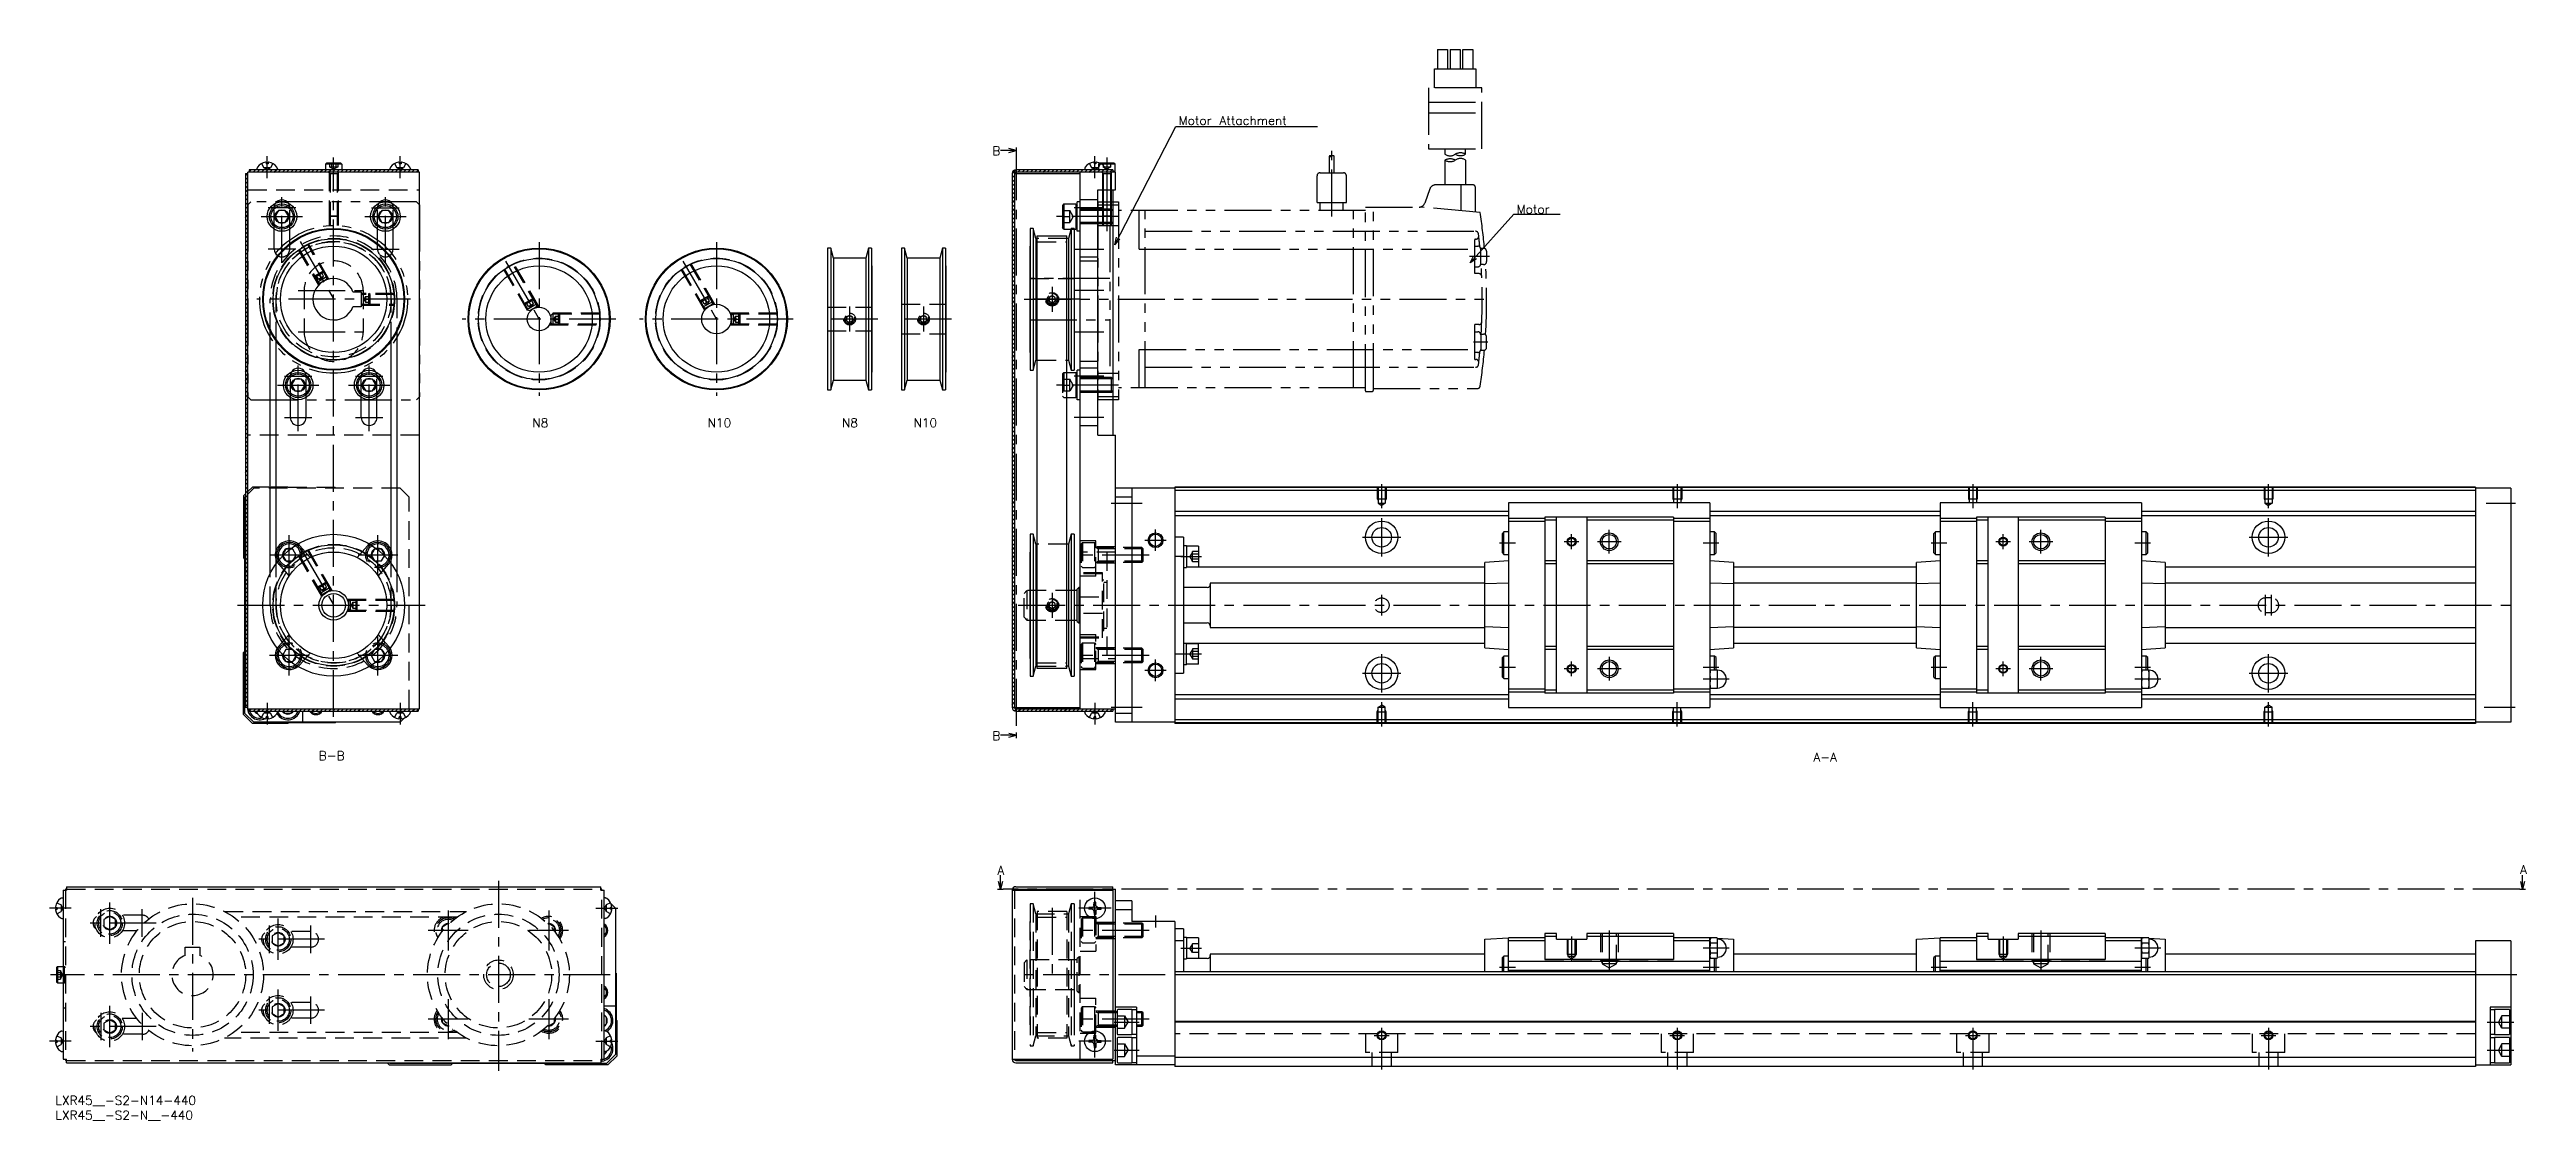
# Model space of a CAD drawing. Extents: x -2 to 836, y -8 to 354.
import ezdxf

# ---------------------------------------------------------------- set-up
doc = ezdxf.new("R2010")
doc.units = 0
doc.header["$LTSCALE"] = 0.5
for name, pattern in [('CENTER', [50.8, 31.75, -6.35, 6.35, -6.35]), ('DASHED', [19.05, 12.7, -6.35]), ('PHANTOM', [63.5, 31.75, -6.35, 6.35, -6.35, 6.35, -6.35])]:
    doc.linetypes.add(name, pattern=pattern)
for name, color, linetype in [('MSM_CENTER', 1, 'CENTER'), ('MSM_CONTINUOUS', 7, 'CONTINUOUS'), ('MSM_DASHED', 4, 'DASHED'), ('MSM_IMAGINARY', 6, 'PHANTOM'), ('MSM_NARROW', 5, 'CONTINUOUS'), ('MSM_PART_NUMBER', 7, 'CONTINUOUS')]:
    doc.layers.add(name, color=color, linetype=linetype)
doc.styles.get("Standard").update_dxf_attribs({"font": 'txt.shx', "height": 3, "bigfont": 'bigfont.shx'})

msp = doc.modelspace()

# ---------------------------------------------------------------- texts
at = {"layer": 'MSM_PART_NUMBER'}
for s, p in [('Motor Attachment', (379.94, 328.49)), ('B', (316.94, 318.21)), ('Motor', (494.29, 298.49)), ('B', (316.94, 120.35)), ('B-B', (89.06, 113.61)), ('A-A', (594.71, 113.12)), ('A', (318.67, 74.8)), ('A', (833.77, 75.1)), ('LXR45__-S2-N14-440', (0, -3)), ('LXR45__-S2-N__-440', (0, -8))]:
    msp.add_text(s, height=3, dxfattribs=at).set_placement(p)

# ---------------------------------------------------------------- blocks, each defined once
blk = doc.blocks.new('*U2')
at = {"layer": 'MSM_PART_NUMBER'}
blk.add_text('N8', height=3, dxfattribs=at).set_placement((266.06, 226.23))
blk = doc.blocks.new('*U3')
at = {"layer": 'MSM_PART_NUMBER'}
blk.add_text('N10', height=3, dxfattribs=at).set_placement((290.29, 226.23))
blk = doc.blocks.new('*U4')
at = {"layer": 'MSM_PART_NUMBER'}
blk.add_text('N8', height=3, dxfattribs=at).set_placement((161.35, 226.23))
blk = doc.blocks.new('*U5')
at = {"layer": 'MSM_PART_NUMBER'}
blk.add_text('N10', height=3, dxfattribs=at).set_placement((220.62, 226.23))

# ---------------------------------------------------------------- linework, layer by layer
at = {"layer": 'MSM_CENTER'}
for p, q in [((325.07, 318.87), (325.07, 123)), ((71.62, 310.5), (71.62, 317.87)), ((94.12, 128.2), (94.12, 317.5)), ((116.62, 310.5), (116.62, 317.87)), ((351.67, 310.5), (351.67, 317.87)), ((355.67, 317.5), (355.67, 295.5)), ((76.62, 281.85), (76.62, 305.15)), ((111.62, 281.85), (111.62, 305.15)), ((69.62, 297.5), (83.62, 297.5)), ((81.27, 300.5), (71.97, 300.5)), ((104.62, 297.5), (118.62, 297.5)), ((106.97, 300.5), (116.27, 300.5)), ((359.67, 297.5), (338.67, 297.5)), ((354.67, 300.5), (344.67, 300.5)), ((81.27, 286.5), (71.97, 286.5)), ((82.8, 289.09), (95.12, 267.77)), ((106.97, 286.5), (116.27, 286.5)), ((163.62, 288.82), (163.62, 236.82)), ((223.62, 288.82), (223.62, 236.82)), ((344.67, 286.5), (354.67, 286.5)), ((152.3, 282.41), (164.62, 261.08)), ((212.3, 282.41), (224.62, 261.08)), ((120.12, 269.5), (68.12, 269.5)), ((82.12, 272.5), (106.12, 272.5)), ((346.67, 269.5), (327.67, 269.5)), ((337.17, 273.75), (337.17, 265.25)), ((354.67, 272.5), (344.67, 272.5)), ((189.62, 262.82), (137.62, 262.82)), ((249.62, 262.82), (197.62, 262.82)), ((278.17, 262.82), (259.17, 262.82)), ((268.67, 267.07), (268.67, 258.57)), ((303.17, 262.82), (284.17, 262.82)), ((293.67, 267.07), (293.67, 258.57)), ((82.12, 258.5), (106.12, 258.5)), ((344.67, 258.5), (354.67, 258.5)), ((77.47, 243.5), (86.77, 243.5)), ((82.12, 224.85), (82.12, 248.15)), ((101.47, 243.5), (110.77, 243.5)), ((106.12, 224.85), (106.12, 248.15)), ((354.67, 243.5), (344.67, 243.5)), ((75.12, 240.5), (89.12, 240.5)), ((99.12, 240.5), (113.12, 240.5)), ((359.67, 240.5), (338.67, 240.5)), ((77.47, 229.5), (86.77, 229.5)), ((101.47, 229.5), (110.77, 229.5)), ((354.67, 229.5), (344.67, 229.5)), ((448.67, 198.79), (448.67, 207)), ((548.67, 207), (548.67, 198.79)), ((648.67, 207), (648.67, 198.79)), ((748.67, 198.79), (748.67, 207)), ((357.17, 200.5), (367.67, 200.5)), ((448.67, 182.5), (448.67, 195.5)), ((748.67, 182.5), (748.67, 195.5)), ((822.34, 200.5), (832.29, 200.5)), ((79.12, 176.25), (79.12, 189.75)), ((82.8, 185.59), (95.12, 164.27)), ((109.12, 176.25), (109.12, 189.75)), ((368.54, 188), (375.79, 188)), ((372.17, 184.37), (372.17, 191.62)), ((442.17, 189), (455.16, 189)), ((493.92, 187), (488.58, 187)), ((515.42, 187.5), (510.42, 187.5)), ((512.92, 185), (512.92, 190)), ((529.67, 187.5), (521.67, 187.5)), ((525.67, 183.5), (525.67, 191.5)), ((562.78, 187), (557.42, 187)), ((639.92, 187), (634.58, 187)), ((661.42, 187.5), (656.42, 187.5)), ((658.92, 185), (658.92, 190)), ((675.67, 187.5), (667.67, 187.5)), ((671.67, 183.5), (671.67, 191.5)), ((708.78, 187), (703.42, 187)), ((742.17, 189), (755.17, 189)), ((85.87, 183), (72.37, 183)), ((115.87, 183), (102.37, 183)), ((369.97, 183), (344.67, 183)), ((380.67, 182.45), (387.67, 182.45)), ((337.17, 170.25), (337.17, 161.75)), ((448.67, 162.5), (448.67, 169.5)), ((747.67, 162.5), (747.67, 169.5)), ((749.67, 162.5), (749.67, 169.5)), ((61.62, 166), (125.12, 166)), ((325.67, 166), (832.67, 166)), ((79.12, 142.25), (79.12, 155.75)), ((109.12, 142.25), (109.12, 155.75)), ((85.87, 149), (72.37, 149)), ((115.87, 149), (102.37, 149)), ((369.97, 149), (344.67, 149)), ((368.54, 144), (375.79, 144)), ((372.17, 140.37), (372.17, 147.62)), ((380.67, 149.55), (387.67, 149.55)), ((442.17, 143), (455.17, 143)), ((448.67, 136.5), (448.67, 149.5)), ((493.92, 145), (488.58, 145)), ((515.42, 144.5), (510.42, 144.5)), ((512.92, 142), (512.92, 147)), ((529.67, 144.5), (521.67, 144.5)), ((525.67, 148.5), (525.67, 140.5)), ((562.78, 145), (557.42, 145)), ((639.92, 145), (634.58, 145)), ((661.42, 144.5), (656.42, 144.5)), ((658.92, 142), (658.92, 147)), ((675.67, 144.5), (667.67, 144.5)), ((671.67, 140.5), (671.67, 148.5)), ((708.78, 145), (703.42, 145)), ((742.17, 143), (755.17, 143)), ((748.67, 136.5), (748.67, 149.5)), ((566.26, 141), (557.42, 141)), ((712.26, 141), (703.42, 141)), ((71.62, 133), (71.62, 125.63)), ((116.62, 133), (116.62, 125.63)), ((351.67, 133), (351.67, 125.63)), ((357.17, 131.5), (367.67, 131.5)), ((448.67, 125), (448.67, 133.21)), ((548.67, 125), (548.67, 133.21)), ((648.67, 125), (648.67, 133.21)), ((748.67, 125), (748.67, 133.21)), ((821.67, 131.5), (832.17, 131.5)), ((149.87, 72.8), (149.87, 8.5)), ((833.67, 70), (320.67, 70)), ((351.67, 58), (351.67, 69)), ((5.37, 63.5), (-2, 63.5)), ((15.37, 53.85), (15.37, 63.15)), ((18.37, 51.5), (18.37, 65.5)), ((29.37, 53.85), (29.37, 63.15)), ((46.37, 67), (46.37, 15)), ((75.37, 46), (75.37, 60)), ((132.87, 62.75), (132.87, 49.25)), ((166.87, 62.75), (166.87, 49.25)), ((182.87, 63.5), (190.23, 63.5)), ((337.17, 63.62), (337.17, 39)), ((357.17, 63.5), (346.17, 63.5)), ((372.17, 61), (372.17, 57)), ((34.02, 58.5), (10.72, 58.5)), ((91.02, 53), (67.72, 53)), ((72.37, 48.35), (72.37, 57.65)), ((86.37, 48.35), (86.37, 57.65)), ((139.62, 56), (126.12, 56)), ((173.62, 56), (160.12, 56)), ((369.97, 56), (344.67, 56)), ((512.92, 54), (512.92, 45.5)), ((525.67, 56), (525.67, 42.3)), ((658.92, 54), (658.92, 45.5)), ((671.67, 56), (671.67, 42.3)), ((380.67, 50), (387.67, 50)), ((493.92, 43.5), (488.58, 43.5)), ((566.26, 50), (557.42, 50)), ((562.81, 43.5), (557.42, 43.5)), ((639.92, 43.5), (634.58, 43.5)), ((712.26, 50), (703.42, 50)), ((708.81, 43.5), (703.42, 43.5)), ((187.67, 41), (-1.63, 41)), ((72.37, 24.35), (72.37, 33.65)), ((75.37, 22), (75.37, 36)), ((86.37, 24.35), (86.37, 33.65)), ((832.67, 41), (325.67, 41)), ((15.37, 28.15), (15.37, 18.85)), ((18.37, 16.5), (18.37, 30.5)), ((29.37, 28.15), (29.37, 18.85)), ((91.02, 29), (67.72, 29)), ((139.62, 26), (126.12, 26)), ((132.87, 32.75), (132.87, 19.25)), ((173.62, 26), (160.12, 26)), ((166.87, 32.75), (166.87, 19.25)), ((369.97, 26), (344.67, 26)), ((5.37, 18.5), (-2, 18.5)), ((34.02, 23.5), (10.72, 23.5)), ((182.87, 18.5), (190.23, 18.5)), ((357.17, 18.5), (346.17, 18.5)), ((351.67, 13), (351.67, 24)), ((358.17, 25), (366.67, 25)), ((446.17, 20.5), (451.17, 20.5)), ((448.67, 9), (448.67, 23)), ((546.17, 20.5), (551.17, 20.5)), ((548.67, 23), (548.67, 9)), ((646.17, 20.5), (651.17, 20.5)), ((648.67, 23), (648.67, 9)), ((746.17, 20.5), (751.17, 20.5)), ((748.67, 23), (748.67, 9)), ((822.67, 25), (831.67, 25)), ((358.17, 15.5), (366.67, 15.5)), ((822.67, 15.5), (831.67, 15.5))]:
    msp.add_line(p, q, dxfattribs=at)
at = {"layer": 'MSM_CONTINUOUS', "extrusion": (0, 0, -1)}
for p, q in [((325.07, 319.87), (319.71, 319.87)), ((325.07, 319.87), (322.57, 320.54)), ((322.57, 319.2), (325.07, 319.87)), ((325.07, 122), (319.71, 122)), ((325.07, 122), (322.57, 122.67)), ((322.57, 121.33), (325.07, 122))]:
    msp.add_line(p, q, dxfattribs=at)
at = {"layer": 'MSM_CONTINUOUS'}
for p, q in [((325.07, 320.87), (325.07, 318.87)), ((64.32, 312.1), (64.32, 131.4)), ((64.32, 312.1), (65.12, 312.1)), ((65.12, 131), (65.12, 312.5)), ((123.12, 312.5), (65.12, 312.5)), ((122.72, 313.3), (65.52, 313.3)), ((65.52, 313.3), (65.52, 312.5)), ((68.15, 313.66), (68.12, 313.3)), ((71.29, 315.79), (71.31, 315.3)), ((71.93, 315.3), (71.31, 315.3)), ((71.95, 315.79), (71.93, 315.3)), ((75.08, 313.66), (75.12, 313.3)), ((91.37, 315.2), (91.67, 315.5)), ((91.37, 315.2), (91.37, 313.3)), ((96.87, 315.2), (91.37, 315.2)), ((96.57, 315.5), (91.67, 315.5)), ((96.57, 315.5), (96.87, 315.2)), ((96.87, 315.2), (96.87, 313.3)), ((113.15, 313.66), (113.12, 313.3)), ((116.29, 315.79), (116.31, 315.3)), ((116.93, 315.3), (116.31, 315.3)), ((116.95, 315.79), (116.93, 315.3)), ((120.08, 313.66), (120.12, 313.3)), ((122.72, 313.3), (122.72, 312.5)), ((123.12, 131), (123.12, 312.5)), ((323.67, 312.1), (323.67, 131.4)), ((324.47, 312.1), (324.47, 131.4)), ((324.47, 312.1), (346.67, 312.1)), ((357.67, 313.3), (324.87, 313.3)), ((358.67, 312.5), (324.87, 312.5)), ((346.67, 131), (346.67, 312.5)), ((348.2, 313.66), (348.17, 313.3)), ((351.34, 315.79), (351.36, 315.3)), ((351.98, 315.3), (351.36, 315.3)), ((352, 315.79), (351.98, 315.3)), ((358.12, 315.5), (353.41, 315.5)), ((358.42, 315.2), (353.93, 315.2)), ((355.13, 313.66), (355.17, 313.3)), ((357.67, 313.3), (357.67, 312.5)), ((357.67, 312.8), (358.42, 312.8)), ((358.12, 315.5), (358.42, 315.2)), ((358.12, 312.5), (358.42, 312.8)), ((358.42, 315.2), (358.42, 312.8)), ((358.67, 306.5), (358.67, 312.5)), ((341.17, 301.75), (340.67, 301.25)), ((341.17, 301.75), (341.17, 293.25)), ((341.17, 301.75), (345.17, 301.75)), ((345.17, 301.75), (345.17, 293.25)), ((345.17, 301.75), (345.67, 301.25)), ((345.67, 292.5), (345.67, 302.5)), ((346.67, 302.5), (345.67, 302.5)), ((352.67, 223.5), (352.67, 306.5)), ((352.67, 306.5), (358.67, 306.5)), ((354.17, 306.5), (354.17, 300)), ((357.17, 306.5), (357.17, 300)), ((357.67, 306.5), (357.67, 223.5)), ((75.46, 299.5), (74.31, 297.5)), ((74.31, 297.5), (75.46, 295.5)), ((77.77, 299.5), (75.46, 299.5)), ((75.46, 295.5), (77.77, 295.5)), ((78.93, 297.5), (77.77, 299.5)), ((77.77, 295.5), (78.93, 297.5)), ((110.46, 299.5), (109.31, 297.5)), ((109.31, 297.5), (110.46, 295.5)), ((112.77, 299.5), (110.46, 299.5)), ((110.46, 295.5), (112.77, 295.5)), ((113.93, 297.5), (112.77, 299.5)), ((112.77, 295.5), (113.93, 297.5)), ((329.73, 293.5), (329.73, 245.5)), ((330.76, 293.5), (329.73, 293.5)), ((330.76, 293.5), (330.76, 245.5)), ((331.67, 290.12), (330.76, 293.5)), ((340.67, 301.25), (340.67, 293.75)), ((341.17, 293.25), (340.67, 293.75)), ((343.57, 293.5), (342.67, 290.12)), ((343.57, 293.5), (343.57, 245.5)), ((344.61, 293.5), (343.57, 293.5)), ((344.61, 293.5), (344.61, 245.5)), ((345.17, 293.25), (345.67, 293.75)), ((357.23, 300), (352.67, 300)), ((357.23, 295), (352.67, 295)), ((357.23, 295), (357.23, 300)), ((357.67, 299.57), (357.23, 300)), ((357.23, 295), (357.67, 295.43)), ((73.97, 286.5), (73.97, 293.26)), ((79.27, 288.35), (79.27, 293.26)), ((108.97, 288.35), (108.97, 293.26)), ((114.27, 286.5), (114.27, 293.26)), ((261.23, 286.82), (261.23, 238.82)), ((262.26, 286.82), (261.23, 286.82)), ((262.26, 286.82), (262.26, 238.82)), ((263.17, 283.44), (262.26, 286.82)), ((275.07, 286.82), (274.17, 283.44)), ((275.07, 286.82), (275.07, 238.82)), ((276.11, 286.82), (275.07, 286.82)), ((276.11, 286.82), (276.11, 238.82)), ((286.23, 286.82), (286.23, 238.82)), ((287.26, 286.82), (286.23, 286.82)), ((287.26, 286.82), (287.26, 238.82)), ((288.17, 283.44), (287.26, 286.82)), ((300.07, 286.82), (299.17, 283.44)), ((300.07, 286.82), (300.07, 238.82)), ((301.11, 286.82), (300.07, 286.82)), ((301.11, 286.82), (301.11, 238.82)), ((329.67, 287.5), (329.67, 251.5)), ((329.73, 287.5), (329.67, 287.5)), ((331.67, 290.12), (331.67, 248.87)), ((332.17, 290.12), (331.67, 290.12)), ((332.17, 144.57), (332.17, 290.93)), ((332.17, 290.93), (342.17, 290.93)), ((341.17, 293.25), (343.5, 293.25)), ((342.17, 144.57), (342.17, 290.93)), ((342.67, 290.12), (342.17, 290.12)), ((342.67, 290.12), (342.67, 248.87)), ((344.61, 293.25), (345.17, 293.25)), ((344.67, 287.5), (344.61, 287.5)), ((344.67, 287.5), (344.67, 251.5)), ((346.67, 292.5), (345.67, 292.5)), ((261.17, 280.82), (261.17, 244.82)), ((261.23, 280.82), (261.17, 280.82)), ((263.17, 283.44), (263.17, 242.19)), ((274.17, 283.44), (263.17, 283.44)), ((274.17, 283.44), (274.17, 242.19)), ((276.17, 280.82), (276.11, 280.82)), ((276.17, 280.82), (276.17, 244.82)), ((286.17, 280.82), (286.17, 244.82)), ((286.23, 280.82), (286.17, 280.82)), ((288.17, 283.44), (288.17, 242.19)), ((299.17, 283.44), (288.17, 283.44)), ((299.17, 283.44), (299.17, 242.19)), ((301.17, 280.82), (301.11, 280.82)), ((301.17, 280.82), (301.17, 244.82)), ((100.65, 272), (103.42, 272)), ((103.42, 272), (103.42, 267)), ((103.42, 267), (100.65, 267)), ((72.69, 176.81), (72.69, 258.69)), ((74.63, 180.01), (74.63, 255.49)), ((113.6, 180.01), (113.6, 255.49)), ((115.54, 258.69), (115.54, 176.81)), ((329.67, 251.5), (329.73, 251.5)), ((344.61, 251.5), (344.67, 251.5)), ((261.17, 244.82), (261.23, 244.82)), ((276.11, 244.82), (276.17, 244.82)), ((286.17, 244.82), (286.23, 244.82)), ((301.11, 244.82), (301.17, 244.82)), ((329.73, 245.5), (330.76, 245.5)), ((330.76, 245.5), (331.67, 248.87)), ((331.67, 248.87), (332.17, 248.87)), ((342.17, 248.87), (342.67, 248.87)), ((342.17, 244.75), (345.17, 244.75)), ((342.67, 248.87), (343.57, 245.5)), ((343.57, 245.5), (344.61, 245.5)), ((345.17, 244.75), (345.17, 236.25)), ((345.17, 244.75), (345.67, 244.25)), ((345.67, 235.5), (345.67, 245.5)), ((346.67, 245.5), (345.67, 245.5)), ((79.47, 229.5), (79.47, 236.26)), ((80.96, 242.5), (79.81, 240.5)), ((79.81, 240.5), (80.96, 238.5)), ((83.27, 242.5), (80.96, 242.5)), ((80.96, 238.5), (83.27, 238.5)), ((84.43, 240.5), (83.27, 242.5)), ((83.27, 238.5), (84.43, 240.5)), ((84.77, 229.5), (84.77, 236.26)), ((103.47, 229.5), (103.47, 236.26)), ((104.96, 242.5), (103.81, 240.5)), ((103.81, 240.5), (104.96, 238.5)), ((107.27, 242.5), (104.96, 242.5)), ((104.96, 238.5), (107.27, 238.5)), ((108.43, 240.5), (107.27, 242.5)), ((107.27, 238.5), (108.43, 240.5)), ((108.77, 229.5), (108.77, 236.26)), ((261.23, 238.82), (262.26, 238.82)), ((262.26, 238.82), (263.17, 242.19)), ((263.17, 242.19), (274.17, 242.19)), ((274.17, 242.19), (275.07, 238.82)), ((275.07, 238.82), (276.11, 238.82)), ((286.23, 238.82), (287.26, 238.82)), ((287.26, 238.82), (288.17, 242.19)), ((288.17, 242.19), (299.17, 242.19)), ((299.17, 242.19), (300.07, 238.82)), ((300.07, 238.82), (301.11, 238.82)), ((342.17, 236.25), (345.17, 236.25)), ((345.17, 236.25), (345.67, 236.75)), ((346.67, 235.5), (345.67, 235.5)), ((357.23, 243), (352.67, 243)), ((357.23, 238), (352.67, 238)), ((357.67, 242.57), (357.23, 243)), ((357.23, 238), (357.23, 243)), ((357.23, 238), (357.67, 238.43)), ((352.67, 223.5), (358.67, 223.5)), ((358.67, 126.4), (358.67, 223.5)), ((63.62, 203), (64.32, 203.7)), ((63.62, 203), (63.62, 182)), ((64.32, 202.8), (64.12, 202.6)), ((64.12, 129.4), (64.12, 202.6)), ((378.67, 205.6), (358.67, 205.6)), ((364.17, 202.6), (358.67, 202.6)), ((364.17, 205.6), (364.17, 126.4)), ((378.67, 206), (378.67, 126)), ((818.67, 206), (378.67, 206)), ((818.67, 205.8), (378.67, 205.8)), ((818.67, 204.8), (378.67, 204.8)), ((818.67, 206), (818.67, 126)), ((830.67, 205.6), (818.67, 205.6)), ((830.67, 205.6), (830.67, 126.4)), ((64.12, 195.5), (64.32, 195.5)), ((491.62, 197.75), (378.67, 197.75)), ((491.62, 196.25), (378.67, 196.25)), ((559.72, 200.6), (491.62, 200.6)), ((491.62, 200.6), (491.62, 131.4)), ((503.92, 195.35), (491.62, 195.35)), ((503.92, 194.35), (491.62, 194.35)), ((547.42, 195.75), (503.92, 195.75)), ((503.92, 195.75), (503.92, 136.25)), ((507.82, 194.75), (503.92, 194.75)), ((507.82, 136.25), (507.82, 195.75)), ((518.02, 195.75), (518.02, 136.25)), ((547.42, 194.75), (518.02, 194.75)), ((547.42, 195.75), (547.42, 136.25)), ((559.72, 195.35), (547.42, 195.35)), ((559.72, 194.35), (547.42, 194.35)), ((559.72, 200.6), (559.72, 131.4)), ((637.62, 197.75), (559.72, 197.75)), ((637.62, 196.25), (559.72, 196.25)), ((705.72, 200.6), (637.62, 200.6)), ((637.62, 200.6), (637.62, 131.4)), ((649.92, 195.35), (637.62, 195.35)), ((649.92, 194.35), (637.62, 194.35)), ((693.42, 195.75), (649.92, 195.75)), ((649.92, 195.75), (649.92, 136.25)), ((653.82, 194.75), (649.92, 194.75)), ((653.82, 136.25), (653.82, 195.75)), ((664.02, 195.75), (664.02, 136.25)), ((693.42, 194.75), (664.02, 194.75)), ((693.42, 195.75), (693.42, 136.25)), ((705.72, 195.35), (693.42, 195.35)), ((705.72, 194.35), (693.42, 194.35)), ((705.72, 200.6), (705.72, 131.4)), ((818.67, 197.75), (705.72, 197.75)), ((818.67, 196.25), (705.72, 196.25)), ((77.96, 185), (76.81, 183)), ((79.45, 185), (77.96, 185)), ((110.27, 185), (108.78, 185)), ((111.43, 183), (110.27, 185)), ((329.73, 190), (329.73, 142)), ((330.76, 190), (329.73, 190)), ((330.76, 190), (330.76, 142)), ((331.67, 186.62), (330.76, 190)), ((331.67, 186.62), (331.67, 145.37)), ((332.17, 186.62), (331.67, 186.62)), ((342.67, 186.62), (342.17, 186.62)), ((343.57, 190), (342.67, 186.62)), ((342.67, 186.62), (342.67, 145.37)), ((343.57, 190), (343.57, 142)), ((344.61, 190), (343.57, 190)), ((344.61, 190), (344.61, 142)), ((381.67, 189), (378.67, 189)), ((381.67, 189), (381.67, 143)), ((382.67, 186.1), (381.67, 186.1)), ((382.67, 186.1), (382.67, 178.8)), ((386.67, 185.95), (382.67, 185.95)), ((386.67, 185.95), (386.67, 178.95)), ((490.02, 190.8), (489.52, 190.3)), ((489.52, 183.7), (489.52, 190.3)), ((491.62, 190.8), (490.02, 190.8)), ((490.02, 183.2), (490.02, 190.8)), ((561.32, 190.8), (559.72, 190.8)), ((561.32, 183.2), (561.32, 190.8)), ((561.82, 190.3), (561.32, 190.8)), ((561.82, 183.7), (561.82, 190.3)), ((636.02, 190.8), (635.52, 190.3)), ((635.52, 183.7), (635.52, 190.3)), ((637.62, 190.8), (636.02, 190.8)), ((636.02, 183.2), (636.02, 190.8)), ((707.32, 190.8), (705.72, 190.8)), ((707.32, 183.2), (707.32, 190.8)), ((707.82, 190.3), (707.32, 190.8)), ((707.82, 183.7), (707.82, 190.3)), ((63.62, 182), (64.12, 181.5)), ((76.81, 183), (76.94, 182.76)), ((111.29, 182.76), (111.43, 183)), ((329.67, 184), (329.67, 148)), ((329.73, 184), (329.67, 184)), ((344.67, 184), (344.61, 184)), ((344.67, 184), (344.67, 148)), ((381.67, 182.52), (378.67, 182.52)), ((381.67, 178.8), (382.67, 178.8)), ((382.67, 178.95), (386.67, 178.95)), ((483.62, 178.93), (382.67, 178.93)), ((491.62, 181), (483.62, 180.44)), ((483.62, 151.56), (483.62, 180.44)), ((489.52, 183.7), (490.02, 183.2)), ((490.02, 183.2), (491.62, 183.2)), ((507.82, 181), (503.92, 181)), ((507.82, 180), (503.92, 180)), ((547.42, 181), (518.02, 181)), ((547.42, 180), (518.02, 180)), ((559.72, 183.2), (561.32, 183.2)), ((567.72, 180.44), (559.72, 181)), ((561.32, 183.2), (561.82, 183.7)), ((567.72, 180.44), (567.72, 151.56)), ((629.62, 178.93), (567.72, 178.93)), ((637.62, 181), (629.62, 180.44)), ((629.62, 151.56), (629.62, 180.44)), ((635.52, 183.7), (636.02, 183.2)), ((636.02, 183.2), (637.62, 183.2)), ((653.82, 181), (649.92, 181)), ((653.82, 180), (649.92, 180)), ((693.42, 181), (664.02, 181)), ((693.42, 180), (664.02, 180)), ((705.72, 183.2), (707.32, 183.2)), ((713.72, 180.44), (705.72, 181)), ((707.32, 183.2), (707.82, 183.7)), ((713.72, 180.44), (713.72, 151.56)), ((818.67, 178.93), (713.72, 178.93)), ((345.67, 171), (344.67, 171)), ((346.17, 172), (345.67, 171.5)), ((345.67, 160.5), (345.67, 171.5)), ((346.17, 172), (346.17, 160)), ((346.67, 172), (346.17, 172)), ((389.67, 172), (381.67, 172)), ((390.67, 173.5), (390.67, 158.5)), ((483.62, 173.5), (390.67, 173.5)), ((491.62, 173.48), (483.62, 173.23)), ((567.72, 173.23), (559.72, 173.48)), ((629.62, 173.5), (567.72, 173.5)), ((637.62, 173.48), (629.62, 173.23)), ((713.72, 173.23), (705.72, 173.48)), ((818.67, 173.5), (713.72, 173.5)), ((344.67, 161), (345.67, 161)), ((345.67, 160.5), (346.17, 160)), ((346.17, 160), (346.67, 160)), ((381.67, 160), (389.67, 160)), ((381.67, 153.2), (382.67, 153.2)), ((382.67, 145.9), (382.67, 153.2)), ((483.62, 153.07), (382.67, 153.07)), ((382.67, 153.05), (386.67, 153.05)), ((386.67, 146.05), (386.67, 153.05)), ((390.67, 158.5), (483.62, 158.5)), ((483.62, 158.77), (491.62, 158.52)), ((483.62, 151.56), (491.62, 151)), ((507.82, 152), (503.92, 152)), ((507.82, 151), (503.92, 151)), ((547.42, 152), (518.02, 152)), ((547.42, 151), (518.02, 151)), ((559.72, 158.52), (567.72, 158.77)), ((559.72, 151), (567.72, 151.56)), ((629.62, 158.5), (567.72, 158.5)), ((629.62, 153.07), (567.72, 153.07)), ((629.62, 158.77), (637.62, 158.52)), ((629.62, 151.56), (637.62, 151)), ((653.82, 152), (649.92, 152)), ((653.82, 151), (649.92, 151)), ((693.42, 152), (664.02, 152)), ((693.42, 151), (664.02, 151)), ((705.72, 158.52), (713.72, 158.77)), ((705.72, 151), (713.72, 151.56)), ((713.72, 158.5), (818.67, 158.5)), ((818.67, 153.07), (713.72, 153.07)), ((63.62, 150), (64.12, 150.5)), ((63.62, 129), (63.62, 150)), ((76.94, 149.24), (76.81, 149)), ((76.81, 149), (77.96, 147)), ((77.96, 147), (79.45, 147)), ((108.78, 147), (110.27, 147)), ((110.27, 147), (111.43, 149)), ((111.43, 149), (111.29, 149.24)), ((329.67, 148), (329.73, 148)), ((330.76, 142), (331.67, 145.37)), ((331.67, 145.37), (332.17, 145.37)), ((342.17, 144.57), (332.17, 144.57)), ((342.67, 145.37), (342.17, 145.37)), ((342.67, 145.37), (343.57, 142)), ((344.61, 148), (344.67, 148)), ((381.67, 149.48), (378.67, 149.48)), ((378.67, 143), (381.67, 143)), ((382.67, 145.9), (381.67, 145.9)), ((386.67, 146.05), (382.67, 146.05)), ((490.02, 148.8), (489.52, 148.3)), ((489.52, 141.7), (489.52, 148.3)), ((491.62, 148.8), (490.02, 148.8)), ((490.02, 141.2), (490.02, 148.8)), ((561.32, 148.8), (559.72, 148.8)), ((562.32, 144), (559.72, 144)), ((561.82, 148.3), (561.32, 148.8)), ((561.32, 144), (561.32, 148.8)), ((561.82, 144), (561.82, 148.3)), ((562.32, 138), (562.32, 144)), ((636.02, 148.8), (635.52, 148.3)), ((635.52, 141.7), (635.52, 148.3)), ((637.62, 148.8), (636.02, 148.8)), ((636.02, 141.2), (636.02, 148.8)), ((707.32, 148.8), (705.72, 148.8)), ((708.32, 144), (705.72, 144)), ((707.82, 148.3), (707.32, 148.8)), ((707.32, 144), (707.32, 148.8)), ((707.82, 144), (707.82, 148.3)), ((708.32, 138), (708.32, 144)), ((64.12, 136.5), (64.32, 136.5)), ((329.73, 142), (330.76, 142)), ((343.57, 142), (344.61, 142)), ((491.62, 135.75), (378.67, 135.75)), ((491.62, 134.25), (378.67, 134.25)), ((489.52, 141.7), (490.02, 141.2)), ((490.02, 141.2), (491.62, 141.2)), ((503.92, 137.65), (491.62, 137.65)), ((503.92, 136.65), (491.62, 136.65)), ((507.82, 137.25), (503.92, 137.25)), ((547.42, 136.25), (503.92, 136.25)), ((547.42, 137.25), (518.02, 137.25)), ((559.72, 137.65), (547.42, 137.65)), ((559.72, 136.65), (547.42, 136.65)), ((559.72, 138), (562.32, 138)), ((637.62, 135.75), (559.72, 135.75)), ((637.62, 134.25), (559.72, 134.25)), ((562.19, 141), (559.84, 141)), ((635.52, 141.7), (636.02, 141.2)), ((636.02, 141.2), (637.62, 141.2)), ((649.92, 137.65), (637.62, 137.65)), ((649.92, 136.65), (637.62, 136.65)), ((653.82, 137.25), (649.92, 137.25)), ((693.42, 136.25), (649.92, 136.25)), ((693.42, 137.25), (664.02, 137.25)), ((705.72, 137.65), (693.42, 137.65)), ((705.72, 136.65), (693.42, 136.65)), ((705.72, 138), (708.32, 138)), ((818.67, 135.75), (705.72, 135.75)), ((818.67, 134.25), (705.72, 134.25)), ((708.19, 141), (705.84, 141)), ((63.62, 129), (66.62, 126)), ((64.12, 129.4), (67.12, 126.4)), ((65.12, 131.4), (64.32, 131.4)), ((65.12, 131), (123.12, 131)), ((65.52, 131), (65.52, 130.2)), ((65.52, 130.2), (122.72, 130.2)), ((78.62, 126), (66.62, 126)), ((116.62, 126.4), (67.12, 126.4)), ((67.56, 130.2), (67.96, 129.5)), ((67.96, 129.5), (68.23, 129.5)), ((68.15, 129.84), (68.12, 130.2)), ((71.29, 127.71), (71.31, 128.2)), ((71.93, 128.2), (71.31, 128.2)), ((71.95, 127.71), (71.93, 128.2)), ((75.08, 129.84), (75.12, 130.2)), ((77.06, 130.2), (77.46, 129.5)), ((77.46, 129.5), (79.77, 129.5)), ((78.82, 126.2), (78.62, 126)), ((94.62, 126.2), (78.82, 126.2)), ((79.77, 129.5), (80.17, 130.2)), ((83.62, 130.2), (83.62, 126.4)), ((94.62, 126.2), (94.82, 126.4)), ((113.15, 129.84), (113.12, 130.2)), ((116.29, 127.71), (116.31, 128.2)), ((116.93, 128.2), (116.31, 128.2)), ((118.1, 127.89), (116.62, 126.4)), ((116.95, 127.71), (116.93, 128.2)), ((120.08, 129.84), (120.12, 130.2)), ((122.72, 131), (122.72, 130.2)), ((324.47, 131.4), (346.67, 131.4)), ((324.87, 131), (358.67, 131)), ((324.87, 130.2), (357.67, 130.2)), ((348.2, 129.84), (348.17, 130.2)), ((351.34, 127.71), (351.36, 128.2)), ((351.98, 128.2), (351.36, 128.2)), ((352, 127.71), (351.98, 128.2)), ((355.13, 129.84), (355.17, 130.2)), ((357.67, 131), (357.67, 130.2)), ((364.17, 129.4), (358.67, 129.4)), ((378.67, 126.4), (358.67, 126.4)), ((818.67, 127.2), (378.67, 127.2)), ((818.67, 126.2), (378.67, 126.2)), ((818.67, 126), (378.67, 126)), ((491.62, 131.4), (559.72, 131.4)), ((637.62, 131.4), (705.72, 131.4)), ((830.67, 126.4), (818.67, 126.4)), ((325.07, 123), (325.07, 121)), ((2.57, 69.6), (2.57, 12.4)), ((2.57, 69.6), (3.77, 69.6)), ((3.37, 70), (3.37, 69.6)), ((3.77, 70), (3.37, 70)), ((3.77, 70.8), (184.47, 70.8)), ((3.77, 70.8), (3.77, 69.6)), ((184.47, 69.6), (184.47, 70.8)), ((184.87, 70), (184.47, 70)), ((184.47, 69.6), (185.67, 69.6)), ((184.87, 69.6), (184.87, 70)), ((185.67, 12.4), (185.67, 69.6)), ((318.67, 70), (320.67, 70)), ((319.67, 70), (319, 72.5)), ((319.67, 70), (319.67, 74.73)), ((320.34, 72.5), (319.67, 70)), ((323.67, 69.6), (323.67, 12.4)), ((323.67, 69.6), (357.67, 69.6)), ((324.87, 70.8), (357.67, 70.8)), ((324.87, 70), (358.67, 70)), ((346.67, 69.6), (346.67, 70)), ((357.67, 70), (357.67, 70.8)), ((357.67, 69.6), (357.67, 12.4)), ((358.67, 10.5), (358.67, 70)), ((833.67, 70), (835.67, 70)), ((834.67, 70), (834, 72.5)), ((834.67, 70), (834.67, 74.73)), ((835.34, 72.5), (834.67, 70)), ((0.07, 63.83), (0.56, 63.81)), ((0.07, 63.17), (0.56, 63.19)), ((0.56, 63.81), (0.56, 63.19)), ((2.2, 66.97), (2.57, 67)), ((2.2, 60.03), (2.57, 60)), ((186.03, 66.97), (185.67, 67)), ((186.03, 60.03), (185.67, 60)), ((188.16, 63.83), (187.67, 63.81)), ((187.67, 63.81), (187.67, 63.19)), ((188.16, 63.17), (187.67, 63.19)), ((187.98, 64.99), (189.47, 63.5)), ((189.47, 63.5), (189.47, 14)), ((350.74, 63.83), (349.59, 63.81)), ((350.74, 63.17), (349.59, 63.19)), ((350.74, 63.83), (351.15, 64.02)), ((350.74, 63.17), (351.15, 62.98)), ((351.34, 64.42), (351.15, 64.02)), ((351.34, 62.58), (351.15, 62.98)), ((351.34, 64.42), (351.36, 65.58)), ((351.34, 62.58), (351.36, 61.42)), ((352, 64.42), (351.98, 65.58)), ((352, 62.58), (351.98, 61.42)), ((352, 64.42), (352.19, 64.02)), ((352, 62.58), (352.19, 62.98)), ((352.59, 63.83), (352.19, 64.02)), ((352.59, 63.17), (352.19, 62.98)), ((352.59, 63.83), (353.74, 63.81)), ((352.59, 63.17), (353.74, 63.19)), ((364.17, 66), (358.67, 66)), ((364.17, 63), (358.67, 63)), ((364.17, 66), (364.17, 59)), ((378.67, 59), (364.17, 59)), ((378.67, 59), (378.67, 10)), ((381.67, 56.5), (378.67, 56.5)), ((381.67, 52.5), (378.67, 52.5)), ((381.67, 56.5), (381.67, 42)), ((382.67, 53.65), (381.67, 53.65)), ((382.67, 53.65), (382.67, 46.35)), ((386.67, 53.5), (382.67, 53.5)), ((386.67, 53.5), (386.67, 46.5)), ((483.62, 53), (491.62, 53.5)), ((483.62, 42), (483.62, 53)), ((503.92, 53.5), (491.62, 53.5)), ((491.62, 42), (491.62, 53.5)), ((503.92, 52.5), (491.62, 52.5)), ((503.92, 55), (503.92, 46.15)), ((507.82, 55), (503.92, 55)), ((507.82, 54), (503.92, 54)), ((507.82, 53), (507.82, 55)), ((507.82, 53), (518.02, 53)), ((518.02, 55), (518.02, 53)), ((547.42, 55), (518.02, 55)), ((547.42, 54), (518.02, 54)), ((547.42, 55), (547.42, 46.15)), ((559.72, 53.5), (547.42, 53.5)), ((559.72, 52.5), (547.42, 52.5)), ((559.72, 53.5), (560.29, 53.46)), ((559.72, 42), (559.72, 53.5)), ((559.84, 53.46), (559.72, 53)), ((559.72, 52.41), (559.72, 52.6)), ((562.19, 53.46), (559.84, 53.46)), ((562.19, 51.73), (559.84, 51.73)), ((562.32, 53), (562.19, 53.46)), ((562.22, 53.34), (567.72, 53)), ((562.32, 47), (562.32, 53)), ((567.72, 53), (567.72, 42)), ((629.62, 53), (637.62, 53.5)), ((629.62, 42), (629.62, 53)), ((649.92, 53.5), (637.62, 53.5)), ((637.62, 42), (637.62, 53.5)), ((649.92, 52.5), (637.62, 52.5)), ((649.92, 55), (649.92, 46.15)), ((653.82, 55), (649.92, 55)), ((653.82, 54), (649.92, 54)), ((653.82, 53), (653.82, 55)), ((653.82, 53), (664.02, 53)), ((664.02, 55), (664.02, 53)), ((693.42, 55), (664.02, 55)), ((693.42, 54), (664.02, 54)), ((693.42, 55), (693.42, 46.15)), ((705.72, 53.5), (693.42, 53.5)), ((705.72, 52.5), (693.42, 52.5)), ((705.72, 53.5), (706.29, 53.46)), ((705.72, 42), (705.72, 53.5)), ((705.84, 53.46), (705.72, 53)), ((705.72, 52.41), (705.72, 52.6)), ((708.19, 53.46), (705.84, 53.46)), ((708.19, 51.73), (705.84, 51.73)), ((708.32, 53), (708.19, 53.46)), ((708.22, 53.34), (713.72, 53)), ((708.32, 47), (708.32, 53)), ((713.72, 53), (713.72, 42)), ((830.67, 52.5), (818.67, 52.5)), ((818.67, 52.5), (818.67, 10)), ((830.67, 52.5), (830.67, 10.5)), ((0.37, 43.45), (0.67, 43.75)), ((0.37, 43.45), (0.37, 38.55)), ((0.67, 43.75), (0.67, 38.25)), ((0.67, 43.75), (2.57, 43.75)), ((818.67, 42), (378.67, 42)), ((381.67, 46.35), (382.67, 46.35)), ((389.67, 46.5), (382.67, 46.5)), ((390.67, 48), (390.67, 42)), ((483.62, 48), (390.67, 48)), ((490.02, 47.3), (489.52, 46.8)), ((489.52, 42), (489.52, 46.8)), ((490.02, 42), (490.02, 47.3)), ((491.62, 47.3), (490.02, 47.3)), ((559.72, 45.5), (491.62, 45.5)), ((559.72, 42.4), (491.62, 42.4)), ((547.42, 46.15), (503.92, 46.15)), ((559.72, 47), (559.84, 46.54)), ((562.19, 48.27), (559.84, 48.27)), ((562.19, 46.54), (559.84, 46.54)), ((561.32, 42), (561.32, 46.54)), ((561.82, 42), (561.82, 46.54)), ((562.19, 46.54), (562.32, 47)), ((629.62, 48), (567.72, 48)), ((636.02, 47.3), (635.52, 46.8)), ((635.52, 42), (635.52, 46.8)), ((636.02, 42), (636.02, 47.3)), ((637.62, 47.3), (636.02, 47.3)), ((705.72, 45.5), (637.62, 45.5)), ((705.72, 42.4), (637.62, 42.4)), ((693.42, 46.15), (649.92, 46.15)), ((705.72, 47), (705.84, 46.54)), ((708.19, 48.27), (705.84, 48.27)), ((708.19, 46.54), (705.84, 46.54)), ((707.32, 42), (707.32, 46.54)), ((707.82, 42), (707.82, 46.54)), ((708.19, 46.54), (708.32, 47)), ((818.67, 48), (713.72, 48)), ((0.67, 38.25), (0.37, 38.55)), ((0.67, 38.25), (2.57, 38.25)), ((189.67, 41.5), (189.47, 41.7)), ((189.67, 41.5), (189.67, 25.7)), ((818.67, 41), (378.67, 41)), ((185.67, 30.5), (189.47, 30.5)), ((186.37, 26.65), (185.67, 27.06)), ((186.37, 24.35), (186.37, 26.65)), ((189.67, 25.7), (189.87, 25.5)), ((189.87, 25.5), (189.87, 13.5)), ((365.67, 30), (358.67, 30)), ((359.17, 29), (359.17, 21)), ((364.17, 29.25), (359.42, 29.25)), ((364.17, 29.25), (364.17, 20.75)), ((365.67, 29.15), (364.17, 29.15)), ((365.67, 30), (365.67, 10.5)), ((818.67, 25.2), (378.67, 25.2)), ((830.67, 30), (823.67, 30)), ((823.67, 30), (823.67, 10.5)), ((825.17, 29.15), (823.67, 29.15)), ((825.17, 29.25), (825.17, 20.75)), ((830.17, 29.25), (825.17, 29.25)), ((830.17, 29.25), (830.17, 20.75)), ((0.07, 18.83), (0.56, 18.81)), ((0.07, 18.17), (0.56, 18.19)), ((0.56, 18.81), (0.56, 18.19)), ((2.2, 21.97), (2.57, 22)), ((185.67, 23.94), (186.37, 24.35)), ((186.03, 21.97), (185.67, 22)), ((188.16, 18.83), (187.67, 18.81)), ((187.67, 18.81), (187.67, 18.19)), ((188.16, 18.17), (187.67, 18.19)), ((350.74, 18.83), (349.59, 18.81)), ((350.74, 18.17), (349.59, 18.19)), ((350.74, 18.83), (351.15, 19.02)), ((350.74, 18.17), (351.15, 17.98)), ((351.34, 19.42), (351.15, 19.02)), ((351.34, 17.58), (351.15, 17.98)), ((351.34, 19.42), (351.36, 20.58)), ((351.34, 17.58), (351.36, 16.42)), ((352, 19.42), (351.98, 20.58)), ((352, 17.58), (351.98, 16.42)), ((352, 19.42), (352.19, 19.02)), ((352, 17.58), (352.19, 17.98)), ((352.59, 18.83), (352.19, 19.02)), ((352.59, 18.17), (352.19, 17.98)), ((352.59, 18.83), (353.74, 18.81)), ((352.59, 18.17), (353.74, 18.19)), ((359.17, 19.5), (359.17, 11.5)), ((359.42, 20.75), (364.17, 20.75)), ((364.17, 19.75), (359.42, 19.75)), ((364.17, 20.85), (365.67, 20.85)), ((364.17, 19.75), (364.17, 11.25)), ((365.67, 19.65), (364.17, 19.65)), ((818.67, 25), (378.67, 25)), ((823.67, 20.85), (825.17, 20.85)), ((825.17, 19.65), (823.67, 19.65)), ((825.17, 20.75), (830.17, 20.75)), ((830.17, 19.75), (825.17, 19.75)), ((825.17, 19.75), (825.17, 11.25)), ((830.17, 19.75), (830.17, 11.25)), ((2.2, 15.03), (2.57, 15)), ((2.57, 12.4), (3.77, 12.4)), ((3.37, 12.4), (3.37, 12)), ((3.77, 12), (3.37, 12)), ((3.77, 11.2), (3.77, 12.4)), ((3.77, 11.2), (184.47, 11.2)), ((112.87, 10.5), (112.17, 11.2)), ((112.87, 10.5), (133.87, 10.5)), ((113.07, 11.2), (113.27, 11)), ((186.47, 11), (113.27, 11)), ((120.37, 11), (120.37, 11.2)), ((133.87, 10.5), (134.37, 11)), ((165.87, 10.5), (165.37, 11)), ((186.87, 10.5), (165.87, 10.5)), ((179.37, 11), (179.37, 11.2)), ((184.47, 12.4), (185.67, 12.4)), ((184.47, 12.4), (184.47, 11.2)), ((184.87, 12), (184.47, 12)), ((184.87, 12), (184.87, 12.4)), ((186.03, 15.03), (185.67, 15)), ((185.67, 14.44), (186.37, 14.85)), ((186.37, 14.85), (186.37, 15.12)), ((186.47, 11), (189.47, 14)), ((186.87, 10.5), (189.87, 13.5)), ((323.67, 12.4), (357.67, 12.4)), ((324.87, 12), (358.67, 12)), ((324.87, 11.2), (357.67, 11.2)), ((346.67, 12), (346.67, 12.4)), ((357.67, 11.2), (357.67, 12)), ((378.67, 10.5), (358.67, 10.5)), ((359.42, 11.25), (364.17, 11.25)), ((364.17, 11.35), (365.67, 11.35)), ((378.67, 13.5), (365.67, 13.5)), ((818.67, 13), (378.67, 13)), ((818.67, 10), (378.67, 10)), ((818.67, 10.5), (830.67, 10.5)), ((823.67, 11.35), (825.17, 11.35)), ((825.17, 11.25), (830.17, 11.25))]:
    msp.add_line(p, q, dxfattribs=at)
for centre, radius in [((76.62, 297.5), 5), ((76.62, 297.5), 4.25), ((111.62, 297.5), 5), ((111.62, 297.5), 4.25), ((94.12, 269.5), 24), ((76.62, 297.5), 3.75), ((76.62, 297.5), 2.31), ((111.62, 297.5), 3.75), ((111.62, 297.5), 2.31), ((94.12, 269.5), 23.74), ((94.12, 269.5), 20.49), ((94.12, 269.5), 18), ((163.62, 262.82), 24), ((163.62, 262.82), 23.74), ((223.62, 262.82), 24), ((223.62, 262.82), 23.74), ((163.62, 262.82), 20.49), ((163.62, 262.82), 18), ((223.62, 262.82), 20.49), ((223.62, 262.82), 18), ((163.62, 262.82), 4), ((223.62, 262.82), 5), ((82.12, 240.5), 5), ((82.12, 240.5), 4.25), ((82.12, 240.5), 3.75), ((106.12, 240.5), 5), ((106.12, 240.5), 4.25), ((106.12, 240.5), 3.75), ((82.12, 240.5), 2.31), ((106.12, 240.5), 2.31), ((448.67, 189), 5.5), ((748.67, 189), 5.5), ((94.12, 166), 24), ((94.12, 166), 20.49), ((372.17, 188), 2.07), ((448.67, 189), 3.3), ((512.92, 187.5), 1.23), ((525.67, 187.5), 2.46), ((658.92, 187.5), 1.23), ((671.67, 187.5), 2.46), ((748.67, 189), 3.3), ((94.12, 166), 18), ((94.12, 166), 5), ((94.12, 166), 4), ((372.17, 144), 2.07), ((448.67, 143), 5.5), ((448.67, 143), 3.3), ((512.92, 144.5), 1.23), ((525.67, 144.5), 2.46), ((658.92, 144.5), 1.23), ((671.67, 144.5), 2.46), ((748.67, 143), 5.5), ((748.67, 143), 3.3), ((351.67, 63.5), 3.5), ((351.67, 18.5), 3.5), ((448.67, 20.5), 1.23), ((548.67, 20.5), 1.23), ((648.67, 20.5), 1.23), ((748.67, 20.5), 1.23)]:
    msp.add_circle(centre, radius, dxfattribs=at)
for centre, radius, start, end in [((69.24, 313.57), 1.1, 144.89056, 175), ((71.62, 311.9), 4, 97.4656, 144.89056), ((71.09, 315.56), 0.305, 49.03681, 87.9309), ((72.15, 315.56), 0.305, 92.0691, 130.96319), ((71.62, 311.9), 4, 35.10944, 82.5344), ((73.99, 313.57), 1.1, 5, 35.10944), ((114.24, 313.57), 1.1, 144.89056, 175), ((116.62, 311.9), 4, 97.4656, 144.89056), ((116.09, 315.56), 0.305, 49.03681, 87.9309), ((117.15, 315.56), 0.305, 92.0691, 130.96319), ((116.62, 311.9), 4, 35.10944, 82.5344), ((118.99, 313.57), 1.1, 5, 35.10944), ((324.87, 312.1), 1.2, 90, 180), ((324.87, 312.1), 0.4, 90, 180), ((349.29, 313.57), 1.1, 144.89056, 175), ((351.67, 311.9), 4, 97.4656, 144.89056), ((351.14, 315.56), 0.305, 49.03681, 87.9309), ((352.2, 315.56), 0.305, 92.0691, 130.96319), ((351.67, 311.9), 4, 35.10944, 82.5344), ((354.04, 313.57), 1.1, 5, 35.10944), ((76.62, 300.5), 2.65, 34.37609, 145.62391), ((111.62, 300.5), 2.65, 34.37609, 145.62391), ((76.62, 286.5), 2.65, 180, 237.55315), ((111.62, 286.5), 2.65, 302.44685, 0), ((94.12, 269.5), 7, 20.92483, 339.07517), ((82.12, 243.5), 2.65, 34.37609, 145.62391), ((106.12, 243.5), 2.65, 34.37609, 145.62391), ((82.12, 229.5), 2.65, 180, 0), ((106.12, 229.5), 2.65, 180, 0), ((79.12, 183), 4.75, 51.97443, 160.77113), ((79.12, 183), 4.25, 54.60302, 208.24431), ((79.12, 183), 3.75, 57.79875, 205.04858), ((79.12, 183), 2.31, 74.18555, 188.66178), ((109.12, 183), 4.75, 19.22887, 128.02557), ((109.12, 183), 4.25, 331.75569, 125.39698), ((109.12, 183), 3.75, 334.95142, 122.20125), ((109.12, 183), 2.31, 351.33822, 105.81445), ((79.12, 183), 4.75, 199.22887, 210.8729), ((109.12, 183), 4.75, 329.1271, 340.77113), ((389.67, 173), 1, 270, 0), ((389.67, 159), 1, 0, 90), ((79.12, 149), 4.75, 149.1271, 308.02557), ((79.12, 149), 4.25, 151.75569, 305.39698), ((109.12, 149), 4.75, 231.97443, 30.8729), ((109.12, 149), 4.25, 234.60302, 28.24431), ((79.12, 149), 3.75, 154.95142, 302.20125), ((79.12, 149), 2.31, 171.33822, 285.81445), ((109.12, 149), 3.75, 237.79875, 25.04858), ((109.12, 149), 2.31, 254.18555, 8.66178), ((569.41, 142.45), 9.69, 170.8086, 179.713), ((569.41, 142.55), 9.7, 180.28862, 189.18978), ((552.62, 142.45), 9.7, 0.28862, 9.18978), ((552.62, 142.55), 9.69, 350.8086, 359.713), ((562.32, 141), 3, 270, 90), ((715.41, 142.45), 9.69, 170.8086, 179.713), ((715.41, 142.55), 9.7, 180.28862, 189.18978), ((698.62, 142.45), 9.7, 0.28862, 9.18978), ((698.62, 142.55), 9.69, 350.8086, 359.713), ((708.32, 141), 3, 270, 90), ((569.41, 139.45), 9.69, 170.8086, 179.713), ((569.41, 139.55), 9.7, 180.28862, 189.18978), ((552.62, 139.45), 9.7, 0.28862, 9.18978), ((552.62, 139.55), 9.69, 350.8086, 359.713), ((715.41, 139.45), 9.69, 170.8086, 179.713), ((715.41, 139.55), 9.7, 180.28862, 189.18978), ((698.62, 139.45), 9.7, 0.28862, 9.18978), ((698.62, 139.55), 9.69, 350.8086, 359.713), ((69.12, 131.5), 4.25, 181.34826, 295.32815), ((69.12, 131.5), 3.75, 187.66226, 196.2602), ((69.12, 131.5), 3.75, 200.28357, 285.60824), ((69.12, 131.5), 2.31, 214.25773, 249.89587), ((69.24, 129.93), 1.1, 185, 215.10944), ((71.62, 131.6), 4, 215.10944, 262.5344), ((71.09, 127.94), 0.305, 272.0691, 310.96319), ((69.12, 131.5), 4.25, 300.78081, 308.96703), ((72.15, 127.94), 0.305, 229.03681, 267.9309), ((71.62, 131.6), 4, 277.4656, 324.89056), ((73.99, 129.93), 1.1, 324.89056, 355), ((78.62, 131.5), 4.25, 210.01955, 342.18874), ((78.62, 131.5), 3.75, 200.8987, 339.71643), ((78.62, 131.5), 2.31, 214.25773, 325.74227), ((88.12, 131.5), 2.07, 218.97128, 321.02872), ((109.12, 131.5), 2.07, 218.97128, 321.02872), ((114.24, 129.93), 1.1, 185, 215.10944), ((116.62, 131.6), 4, 215.10944, 262.5344), ((116.09, 127.94), 0.305, 272.0691, 310.96319), ((117.15, 127.94), 0.305, 229.03681, 267.9309), ((116.62, 131.6), 4, 277.4656, 324.89056), ((118.99, 129.93), 1.1, 324.89056, 355), ((324.87, 131.4), 1.2, 180, 270), ((324.87, 131.4), 0.4, 180, 270), ((349.29, 129.93), 1.1, 185, 215.10944), ((351.67, 131.6), 4, 215.10944, 262.5344), ((351.14, 127.94), 0.305, 272.0691, 310.96319), ((352.2, 127.94), 0.305, 229.03681, 267.9309), ((351.67, 131.6), 4, 277.4656, 324.89056), ((354.04, 129.93), 1.1, 324.89056, 355), ((324.87, 69.6), 1.2, 90, 180), ((324.87, 69.6), 0.4, 90, 180), ((3.97, 63.5), 4, 125.10944, 172.5344), ((0.3, 64.03), 0.305, 182.0691, 220.96319), ((0.3, 62.97), 0.305, 139.03681, 177.9309), ((3.97, 63.5), 4, 187.4656, 234.89056), ((2.3, 65.87), 1.1, 95, 125.10944), ((2.3, 61.13), 1.1, 234.89056, 265), ((185.93, 65.87), 1.1, 54.89056, 85), ((185.93, 61.13), 1.1, 275, 305.10944), ((184.27, 63.5), 4, 7.4656, 54.89056), ((184.27, 63.5), 4, 305.10944, 352.5344), ((187.93, 64.03), 0.305, 319.03681, 357.9309), ((187.93, 62.97), 0.305, 2.0691, 40.96319), ((351.67, 63.5), 2.1, 171.49109, 188.50891), ((351.67, 63.5), 2.1, 81.49109, 98.50891), ((351.67, 63.5), 2.1, 261.49109, 278.50891), ((351.67, 63.5), 2.1, 351.49109, 8.50891), ((184.37, 56), 2.07, 308.97128, 51.02872), ((563.02, 52.57), 3.31, 164.22771, 179.4294), ((563.02, 52.63), 3.31, 180.57378, 195.76911), ((572.6, 49.95), 12.89, 172.03062, 179.75617), ((559.01, 52.56), 3.31, 0.57378, 15.76911), ((559.01, 52.63), 3.31, 344.22771, 359.4294), ((549.42, 49.94), 12.89, 0.24521, 7.968), ((562.32, 50), 3, 270, 90), ((709.02, 52.57), 3.31, 164.22771, 179.4294), ((709.02, 52.63), 3.31, 180.57378, 195.76911), ((718.6, 49.95), 12.89, 172.03062, 179.75617), ((705.01, 52.56), 3.31, 0.57378, 15.76911), ((705.01, 52.63), 3.31, 344.22771, 359.4294), ((695.42, 49.94), 12.89, 0.24521, 7.968), ((708.32, 50), 3, 270, 90), ((389.67, 47.5), 1, 270, 0), ((573.17, 50.1), 13.46, 180.40698, 187.80623), ((563.02, 47.37), 3.31, 164.22771, 179.4294), ((563.02, 47.44), 3.31, 180.57378, 195.76911), ((548.86, 50.1), 13.46, 352.19377, 359.59302), ((559.01, 47.37), 3.31, 0.57378, 15.76911), ((559.01, 47.43), 3.31, 344.22771, 359.4294), ((719.17, 50.1), 13.46, 180.40698, 187.80623), ((709.02, 47.37), 3.31, 164.22771, 179.4294), ((709.02, 47.44), 3.31, 180.57378, 195.76911), ((694.86, 50.1), 13.46, 352.19377, 359.59302), ((705.01, 47.37), 3.31, 0.57378, 15.76911), ((705.01, 47.43), 3.31, 344.22771, 359.4294), ((184.37, 35), 2.07, 308.97128, 51.02872), ((184.37, 25.5), 4.25, 300.01955, 72.18874), ((184.37, 25.5), 3.75, 290.8987, 69.71643), ((184.37, 25.5), 2.31, 304.25773, 55.74227), ((359.42, 29), 0.25, 90, 180), ((3.97, 18.5), 4, 125.10944, 172.5344), ((0.3, 19.03), 0.305, 182.0691, 220.96319), ((0.3, 17.97), 0.305, 139.03681, 177.9309), ((3.97, 18.5), 4, 187.4656, 234.89056), ((2.3, 20.87), 1.1, 95, 125.10944), ((184.37, 16), 4.25, 271.34826, 25.32815), ((184.37, 16), 3.75, 290.28357, 15.60824), ((185.93, 20.87), 1.1, 54.89056, 85), ((184.27, 18.5), 4, 7.4656, 54.89056), ((184.27, 18.5), 4, 305.10944, 352.5344), ((184.37, 16), 4.25, 30.78081, 38.96703), ((187.93, 19.03), 0.305, 319.03681, 357.9309), ((187.93, 17.97), 0.305, 2.0691, 40.96319), ((351.67, 18.5), 2.1, 171.49109, 188.50891), ((351.67, 18.5), 2.1, 81.49109, 98.50891), ((351.67, 18.5), 2.1, 351.49109, 8.50891), ((359.42, 21), 0.25, 180, 270), ((359.42, 19.5), 0.25, 90, 180), ((2.3, 16.13), 1.1, 234.89056, 265), ((184.37, 16), 3.75, 277.66226, 286.2602), ((184.37, 16), 2.31, 304.25773, 339.89587), ((185.93, 16.13), 1.1, 275, 305.10944), ((324.87, 12.4), 1.2, 180, 270), ((324.87, 12.4), 0.4, 180, 270), ((351.67, 18.5), 2.1, 261.49109, 278.50891), ((359.42, 11.5), 0.25, 180, 270)]:
    msp.add_arc(centre, radius, start, end, dxfattribs=at)
at = {"layer": 'MSM_DASHED'}
for p, q in [((69.75, 315.44), (70.47, 313.97)), ((71.62, 313.36), (70.47, 313.97)), ((72.76, 313.97), (70.47, 313.97)), ((71.62, 313.36), (72.76, 313.97)), ((73.49, 315.44), (72.76, 313.97)), ((92.6, 312.45), (92.89, 311.96)), ((92.62, 312.4), (92.62, 297.77)), ((95.62, 311.96), (92.62, 311.96)), ((92.67, 315.5), (92.67, 314.2)), ((95.56, 314.2), (92.67, 314.2)), ((94.12, 313.48), (92.87, 314.2)), ((92.89, 311.96), (92.89, 297.5)), ((93.39, 315.5), (93.39, 314.2)), ((95.37, 314.2), (94.12, 313.48)), ((94.84, 315.5), (94.84, 314.2)), ((95.63, 312.45), (95.35, 311.96)), ((95.35, 311.96), (95.35, 297.5)), ((95.56, 315.5), (95.56, 314.2)), ((95.62, 312.4), (95.62, 297.77)), ((114.75, 315.44), (115.47, 313.97)), ((116.62, 313.36), (115.47, 313.97)), ((117.76, 313.97), (115.47, 313.97)), ((116.62, 313.36), (117.76, 313.97)), ((118.49, 315.44), (117.76, 313.97)), ((349.8, 315.44), (350.52, 313.97)), ((351.67, 313.36), (350.52, 313.97)), ((352.81, 313.97), (350.52, 313.97)), ((351.67, 313.36), (352.81, 313.97)), ((353.54, 315.44), (352.81, 313.97)), ((352.92, 315.2), (353.22, 315.5)), ((353.93, 315.2), (352.92, 315.2)), ((352.92, 315.2), (352.92, 313.3)), ((353.41, 315.5), (353.22, 315.5)), ((354.15, 312.45), (354.44, 311.96)), ((354.17, 312.4), (354.17, 306.5)), ((357.17, 311.96), (354.17, 311.96)), ((354.42, 315.5), (354.42, 314.2)), ((356.92, 314.2), (354.42, 314.2)), ((355.67, 313.48), (354.42, 314.2)), ((354.44, 311.96), (354.44, 306.5)), ((355.67, 315.5), (355.67, 314.2)), ((356.92, 314.2), (355.67, 313.48)), ((357.18, 312.45), (356.9, 311.96)), ((356.9, 311.96), (356.9, 306.5)), ((356.92, 315.5), (356.92, 314.2)), ((357.17, 312.4), (357.17, 306.5)), ((65.12, 306.5), (123.12, 306.5)), ((352.67, 303.15), (346.67, 303.15)), ((73.97, 293.26), (73.97, 300.5)), ((79.27, 293.26), (79.27, 300.5)), ((92.89, 297.5), (92.62, 297.77)), ((92.62, 297.77), (95.62, 297.77)), ((95.35, 297.5), (92.89, 297.5)), ((95.62, 297.77), (95.35, 297.5)), ((108.97, 293.26), (108.97, 300.5)), ((114.27, 293.26), (114.27, 300.5)), ((340.67, 299.5), (343.17, 299.5)), ((340.67, 297.5), (343.17, 297.5)), ((340.67, 295.5), (343.17, 295.5)), ((344.32, 297.5), (343.17, 299.5)), ((343.17, 295.5), (343.17, 299.5)), ((344.32, 297.5), (343.17, 295.5)), ((352.67, 300), (346.67, 300)), ((352.67, 299.57), (346.67, 299.57)), ((352.67, 295.43), (346.67, 295.43)), ((352.67, 295), (346.67, 295)), ((354.17, 300), (354.17, 297.77)), ((354.44, 297.5), (354.17, 297.77)), ((354.17, 297.77), (357.17, 297.77)), ((354.44, 300), (354.44, 297.5)), ((356.9, 297.5), (354.44, 297.5)), ((356.9, 300), (356.9, 297.5)), ((357.17, 297.77), (356.9, 297.5)), ((357.17, 300), (357.17, 297.77)), ((79.27, 286.5), (79.27, 288.35)), ((82.12, 286.28), (89.03, 274.31)), ((82.43, 286.5), (89.31, 274.59)), ((92.11, 276.21), (85.24, 288.12)), ((92.49, 276.31), (85.58, 288.28)), ((108.97, 286.5), (108.97, 288.35)), ((342.17, 290.12), (332.17, 290.12)), ((332.17, 288.99), (342.17, 288.99)), ((343.5, 293.25), (344.61, 293.25)), ((91.06, 278.79), (87.6, 276.79)), ((87.76, 277.38), (87.6, 276.79)), ((90.48, 278.95), (87.76, 277.38)), ((89, 276.36), (88.25, 277.66)), ((91.97, 277.21), (88.51, 275.21)), ((89, 276.36), (90.73, 277.36)), ((89.87, 276.86), (89.12, 278.16)), ((90.73, 277.36), (89.98, 278.66)), ((90.15, 276.36), (90.73, 277.36)), ((91.06, 278.79), (90.48, 278.95)), ((91.7, 276.19), (91.97, 277.21)), ((151.62, 279.59), (160.15, 264.82)), ((151.93, 279.81), (160.38, 265.17)), ((163.19, 266.79), (154.74, 281.43)), ((163.62, 266.82), (155.08, 281.59)), ((211.62, 279.59), (219.59, 265.78)), ((211.93, 279.81), (219.85, 266.1)), ((222.65, 267.72), (214.74, 281.43)), ((223.06, 267.78), (215.08, 281.59)), ((346.67, 283.85), (352.67, 283.85)), ((346.67, 282.5), (352.67, 282.5)), ((72.69, 258.69), (72.69, 269.5)), ((74.63, 255.49), (74.63, 269.5)), ((84.12, 272.5), (84.12, 258.5)), ((88.51, 275.21), (89.53, 274.94)), ((89, 276.36), (90.15, 276.36)), ((91.7, 276.19), (89.53, 274.94)), ((104.17, 271.5), (103.42, 270.75)), ((114.64, 271.5), (103.42, 271.5)), ((114.68, 271.12), (103.42, 271.12)), ((103.42, 268.25), (104.17, 267.5)), ((104.12, 272.5), (104.12, 258.5)), ((104.17, 267.5), (104.17, 271.5)), ((104.92, 270.5), (104.34, 269.5)), ((104.34, 269.5), (104.92, 268.5)), ((104.92, 270.5), (106.42, 270.5)), ((104.92, 270.5), (104.92, 268.5)), ((104.92, 269.5), (106.42, 269.5)), ((104.92, 268.5), (106.42, 268.5)), ((106.42, 271.07), (105.99, 271.5)), ((105.99, 267.5), (105.99, 271.5)), ((106.42, 267.93), (106.42, 271.07)), ((113.6, 255.49), (113.6, 269.5)), ((115.54, 269.5), (115.54, 258.69)), ((162.06, 269.51), (158.6, 267.51)), ((161.48, 269.66), (158.76, 268.09)), ((160, 267.08), (159.25, 268.38)), ((160.87, 267.58), (160.12, 268.88)), ((161.73, 268.08), (160.98, 269.38)), ((162.06, 269.51), (161.48, 269.66)), ((221.56, 270.37), (218.1, 268.37)), ((218.26, 268.96), (218.1, 268.37)), ((220.98, 270.53), (218.26, 268.96)), ((219.5, 267.95), (218.75, 269.24)), ((222.47, 268.8), (219.01, 266.8)), ((219.5, 267.95), (221.23, 268.95)), ((220.37, 268.45), (219.62, 269.74)), ((221.23, 268.95), (220.48, 270.24)), ((220.65, 267.95), (221.23, 268.95)), ((221.56, 270.37), (220.98, 270.53)), ((222.2, 267.77), (222.47, 268.8)), ((329.67, 276.5), (344.67, 276.5)), ((337.17, 270.65), (336.17, 270.08)), ((336.17, 270.08), (336.17, 268.92)), ((336.17, 268.92), (337.17, 268.35)), ((338.17, 270.08), (337.17, 270.65)), ((337.17, 268.35), (338.17, 268.92)), ((338.17, 268.92), (338.17, 270.08)), ((103.42, 267.88), (114.68, 267.88)), ((103.42, 267.5), (114.64, 267.5)), ((105.99, 267.5), (106.42, 267.93)), ((158.76, 268.09), (158.6, 267.51)), ((162.97, 267.93), (159.51, 265.93)), ((159.51, 265.93), (160.53, 265.66)), ((160, 267.08), (161.73, 268.08)), ((160, 267.08), (161.15, 267.08)), ((162.7, 266.91), (160.53, 265.66)), ((161.15, 267.08), (161.73, 268.08)), ((162.7, 266.91), (162.97, 267.93)), ((184.14, 264.82), (167.08, 264.82)), ((167.08, 260.82), (184.14, 260.82)), ((184.18, 264.44), (167.27, 264.44)), ((167.27, 261.2), (184.18, 261.2)), ((168.37, 264.82), (167.62, 264.07)), ((167.62, 264.07), (167.62, 261.57)), ((167.62, 261.57), (168.37, 260.82)), ((168.37, 260.82), (168.37, 264.82)), ((169.12, 263.82), (168.54, 262.82)), ((168.54, 262.82), (169.12, 261.82)), ((169.12, 263.82), (170.62, 263.82)), ((169.12, 263.82), (169.12, 261.82)), ((169.12, 262.82), (170.62, 262.82)), ((169.12, 261.82), (170.62, 261.82)), ((170.62, 264.39), (170.19, 264.82)), ((170.19, 260.82), (170.19, 264.82)), ((170.19, 260.82), (170.62, 261.25)), ((170.62, 261.25), (170.62, 264.39)), ((219.01, 266.8), (220.03, 266.52)), ((219.5, 267.95), (220.65, 267.95)), ((222.2, 267.77), (220.03, 266.52)), ((244.14, 264.82), (228.2, 264.82)), ((228.2, 260.82), (244.14, 260.82)), ((244.18, 264.44), (228.35, 264.44)), ((228.35, 261.2), (244.18, 261.2)), ((229.37, 264.82), (228.62, 264.07)), ((228.62, 264.07), (228.62, 261.57)), ((228.62, 261.57), (229.37, 260.82)), ((229.37, 260.82), (229.37, 264.82)), ((230.12, 263.82), (229.54, 262.82)), ((229.54, 262.82), (230.12, 261.82)), ((230.12, 263.82), (231.62, 263.82)), ((230.12, 263.82), (230.12, 261.82)), ((230.12, 262.82), (231.62, 262.82)), ((230.12, 261.82), (231.62, 261.82)), ((231.62, 264.39), (231.19, 264.82)), ((231.19, 260.82), (231.19, 264.82)), ((231.19, 260.82), (231.62, 261.25)), ((231.62, 261.25), (231.62, 264.39)), ((261.17, 266.82), (276.17, 266.82)), ((268.67, 263.97), (267.67, 263.39)), ((267.67, 263.39), (267.67, 262.24)), ((267.67, 262.24), (268.67, 261.66)), ((269.67, 263.39), (268.67, 263.97)), ((268.67, 261.66), (269.67, 262.24)), ((269.67, 262.24), (269.67, 263.39)), ((286.17, 267.82), (301.17, 267.82)), ((293.67, 263.97), (292.67, 263.39)), ((292.67, 263.39), (292.67, 262.24)), ((292.67, 262.24), (293.67, 261.66)), ((294.67, 263.39), (293.67, 263.97)), ((293.67, 261.66), (294.67, 262.24)), ((294.67, 262.24), (294.67, 263.39)), ((329.67, 262.5), (344.67, 262.5)), ((261.17, 258.82), (276.17, 258.82)), ((286.17, 257.82), (301.17, 257.82)), ((79.47, 236.26), (79.47, 243.5)), ((84.77, 236.26), (84.77, 243.5)), ((103.47, 236.26), (103.47, 243.5)), ((108.77, 236.26), (108.77, 243.5)), ((332.17, 248.87), (342.17, 248.87)), ((341.17, 244.75), (340.67, 244.25)), ((340.67, 244.25), (340.67, 236.75)), ((341.17, 244.75), (341.17, 236.25)), ((341.17, 244.75), (342.17, 244.75)), ((352.67, 248.5), (346.67, 248.5)), ((352.67, 246.15), (346.67, 246.15)), ((340.67, 242.5), (343.17, 242.5)), ((340.67, 240.5), (343.17, 240.5)), ((340.67, 238.5), (343.17, 238.5)), ((341.17, 236.25), (340.67, 236.75)), ((341.17, 236.25), (342.17, 236.25)), ((344.32, 240.5), (343.17, 242.5)), ((343.17, 238.5), (343.17, 242.5)), ((344.32, 240.5), (343.17, 238.5)), ((352.67, 243), (346.67, 243)), ((352.67, 242.57), (346.67, 242.57)), ((352.67, 238.43), (346.67, 238.43)), ((352.67, 238), (346.67, 238)), ((346.67, 226.85), (352.67, 226.85)), ((123.12, 223.5), (65.12, 223.5)), ((65.12, 204.5), (66.62, 206)), ((67.12, 205.6), (65.12, 203.6)), ((72.22, 206), (66.62, 206)), ((116.62, 205.6), (67.12, 205.6)), ((78.62, 206), (73.02, 206)), ((78.82, 205.8), (78.62, 206)), ((94.62, 205.8), (78.82, 205.8)), ((94.62, 205.8), (94.82, 205.6)), ((116.62, 205.6), (119.62, 202.6)), ((119.62, 131), (119.62, 202.6)), ((447.17, 206), (447.17, 202)), ((447.17, 202), (447.44, 201.53)), ((447.17, 202), (450.17, 202)), ((447.44, 206), (447.44, 200.5)), ((449.9, 206), (449.9, 200.5)), ((450.17, 202), (449.9, 201.53)), ((450.17, 206), (450.17, 202)), ((547.17, 206), (547.17, 202)), ((547.17, 202), (550.17, 202)), ((547.17, 202), (547.44, 201.53)), ((547.44, 206), (547.44, 200.6)), ((549.9, 206), (549.9, 200.6)), ((550.17, 202), (549.9, 201.53)), ((550.17, 206), (550.17, 202)), ((647.17, 206), (647.17, 202)), ((647.17, 202), (650.17, 202)), ((647.17, 202), (647.44, 201.53)), ((647.44, 206), (647.44, 200.6)), ((649.9, 206), (649.9, 200.6)), ((650.17, 202), (649.9, 201.53)), ((650.17, 206), (650.17, 202)), ((747.17, 206), (747.17, 202)), ((747.17, 202), (750.17, 202)), ((747.17, 202), (747.44, 201.53)), ((747.44, 206), (747.44, 200.5)), ((749.9, 206), (749.9, 200.5)), ((750.17, 202), (749.9, 201.53)), ((750.17, 206), (750.17, 202)), ((447.44, 200.5), (448.67, 199.79)), ((447.44, 200.5), (449.9, 200.5)), ((449.9, 200.5), (448.67, 199.79)), ((747.44, 200.5), (749.9, 200.5)), ((747.44, 200.5), (748.67, 199.79)), ((749.9, 200.5), (748.67, 199.79)), ((80.27, 185), (79.45, 185)), ((81.43, 183), (80.27, 185)), ((82.68, 186.14), (86.19, 182.16)), ((93.15, 170.91), (85.24, 184.62)), ((93.56, 170.97), (85.58, 184.78)), ((102.04, 182.16), (105.55, 186.14)), ((107.96, 185), (106.81, 183)), ((108.78, 185), (107.96, 185)), ((342.17, 186.62), (332.17, 186.62)), ((351.97, 187.75), (346.67, 187.75)), ((347.47, 187.25), (346.97, 186.75)), ((346.97, 186.75), (346.97, 179.25)), ((347.47, 187.25), (347.47, 178.75)), ((347.47, 187.25), (351.47, 187.25)), ((351.47, 187.25), (351.47, 178.75)), ((351.47, 187.25), (351.97, 186.75)), ((351.97, 175.88), (351.97, 187.75)), ((358.67, 185.75), (351.97, 185.75)), ((367.53, 185.5), (351.97, 185.5)), ((351.97, 185.5), (352.72, 185.07)), ((352.72, 185.5), (352.72, 180.5)), ((367.97, 185.07), (352.72, 185.07)), ((367.97, 185.07), (367.53, 185.5)), ((367.53, 180.5), (367.53, 185.5)), ((367.97, 180.93), (367.97, 185.07)), ((72.69, 166), (72.69, 176.81)), ((74.63, 166), (74.63, 180.01)), ((75.55, 179.86), (79.07, 175.88)), ((76.94, 182.76), (77.96, 181)), ((77.96, 181), (80.27, 181)), ((80.27, 181), (81.43, 183)), ((82.12, 182.78), (90.09, 168.97)), ((82.43, 183), (90.35, 169.29)), ((106.81, 183), (107.96, 181)), ((107.96, 181), (110.27, 181)), ((109.16, 175.88), (112.68, 179.86)), ((110.27, 181), (111.29, 182.76)), ((113.6, 166), (113.6, 180.01)), ((115.54, 176.81), (115.54, 166)), ((358.67, 184), (346.67, 184)), ((354.17, 177), (346.67, 177)), ((354.17, 176.64), (346.67, 176.64)), ((347.47, 178.75), (346.97, 179.25)), ((347.47, 178.75), (351.47, 178.75)), ((351.47, 178.75), (351.97, 179.25)), ((351.97, 180.5), (352.72, 180.93)), ((367.53, 180.5), (351.97, 180.5)), ((358.67, 180.25), (351.97, 180.25)), ((367.97, 180.93), (352.72, 180.93)), ((354.17, 155), (354.17, 177)), ((355.67, 184), (355.67, 148)), ((367.53, 180.5), (367.97, 180.93)), ((384.67, 183.95), (383.8, 182.45)), ((384.67, 180.95), (383.8, 182.45)), ((384.67, 180.72), (384.67, 184.19)), ((386.67, 184.19), (384.67, 184.19)), ((386.67, 183.32), (384.67, 183.32)), ((386.67, 181.59), (384.67, 181.59)), ((386.67, 180.72), (384.67, 180.72)), ((92.06, 173.56), (88.6, 171.56)), ((88.76, 172.14), (88.6, 171.56)), ((91.48, 173.71), (88.76, 172.14)), ((90, 171.13), (89.25, 172.43)), ((92.97, 171.98), (89.51, 169.98)), ((89.51, 169.98), (90.53, 169.71)), ((90, 171.13), (91.73, 172.13)), ((90, 171.13), (91.15, 171.13)), ((90.87, 171.63), (90.12, 172.93)), ((92.7, 170.96), (90.53, 169.71)), ((91.73, 172.13), (90.98, 173.43)), ((91.15, 171.13), (91.73, 172.13)), ((92.06, 173.56), (91.48, 173.71)), ((92.7, 170.96), (92.97, 171.98)), ((114.64, 168), (98.7, 168)), ((114.68, 167.62), (98.85, 167.62)), ((99.87, 168), (99.12, 167.25)), ((99.87, 164), (99.87, 168)), ((102.12, 167.57), (101.69, 168)), ((101.69, 164), (101.69, 168)), ((327.67, 170), (328.67, 171)), ((327.67, 162), (327.67, 170)), ((344.67, 171), (328.67, 171)), ((328.67, 171), (328.67, 161)), ((351.97, 175.88), (346.67, 175.88)), ((346.67, 168.8), (354.17, 168.8)), ((354.67, 174.5), (354.17, 174.5)), ((354.67, 157.5), (354.67, 174.5)), ((355.67, 173.75), (354.67, 173.75)), ((749.67, 168.5), (747.67, 168.5)), ((98.7, 164), (114.64, 164)), ((98.85, 164.38), (114.68, 164.38)), ((99.12, 167.25), (99.12, 164.75)), ((99.12, 164.75), (99.87, 164)), ((100.62, 167), (100.04, 166)), ((100.04, 166), (100.62, 165)), ((100.62, 167), (102.12, 167)), ((100.62, 167), (100.62, 165)), ((100.62, 166), (102.12, 166)), ((100.62, 165), (102.12, 165)), ((101.69, 164), (102.12, 164.43)), ((102.12, 164.43), (102.12, 167.57)), ((327.67, 162), (328.67, 161)), ((328.67, 161), (344.67, 161)), ((337.17, 167.15), (336.17, 166.58)), ((336.17, 166.58), (336.17, 165.42)), ((336.17, 165.42), (337.17, 164.85)), ((338.17, 166.58), (337.17, 167.15)), ((337.17, 164.85), (338.17, 165.42)), ((338.17, 165.42), (338.17, 166.58)), ((354.17, 163.2), (346.67, 163.2)), ((747.67, 163.5), (749.67, 163.5)), ((75.55, 152.14), (79.07, 156.12)), ((77.96, 151), (76.94, 149.24)), ((80.27, 151), (77.96, 151)), ((81.43, 149), (80.27, 151)), ((107.96, 151), (106.81, 149)), ((110.27, 151), (107.96, 151)), ((109.16, 156.12), (112.68, 152.14)), ((111.29, 149.24), (110.27, 151)), ((346.67, 156.12), (351.97, 156.12)), ((346.67, 155.36), (354.17, 155.36)), ((346.67, 155), (354.17, 155)), ((347.47, 153.25), (346.97, 152.75)), ((346.97, 152.75), (346.97, 145.25)), ((347.47, 153.25), (351.47, 153.25)), ((347.47, 153.25), (347.47, 144.75)), ((351.47, 153.25), (351.47, 144.75)), ((351.47, 153.25), (351.97, 152.75)), ((351.97, 144.25), (351.97, 156.12)), ((351.97, 151.75), (358.67, 151.75)), ((367.53, 151.5), (351.97, 151.5)), ((351.97, 151.5), (352.72, 151.07)), ((352.72, 151.5), (352.72, 146.5)), ((367.97, 151.07), (352.72, 151.07)), ((354.17, 157.5), (354.67, 157.5)), ((354.67, 158.25), (355.67, 158.25)), ((367.53, 146.5), (367.53, 151.5)), ((367.97, 151.07), (367.53, 151.5)), ((367.97, 146.93), (367.97, 151.07)), ((384.67, 151.05), (383.8, 149.55)), ((384.67, 151.28), (384.67, 147.81)), ((386.67, 151.28), (384.67, 151.28)), ((79.45, 147), (80.27, 147)), ((80.27, 147), (81.43, 149)), ((82.68, 145.86), (86.19, 149.84)), ((102.04, 149.84), (105.55, 145.86)), ((106.81, 149), (107.96, 147)), ((107.96, 147), (108.78, 147)), ((332.17, 146.51), (342.17, 146.51)), ((332.17, 145.37), (342.17, 145.37)), ((346.67, 148), (358.67, 148)), ((346.67, 144.25), (351.97, 144.25)), ((347.47, 144.75), (346.97, 145.25)), ((347.47, 144.75), (351.47, 144.75)), ((351.47, 144.75), (351.97, 145.25)), ((351.97, 146.5), (352.72, 146.93)), ((367.53, 146.5), (351.97, 146.5)), ((351.97, 146.25), (358.67, 146.25)), ((367.97, 146.93), (352.72, 146.93)), ((367.53, 146.5), (367.97, 146.93)), ((384.67, 148.05), (383.8, 149.55)), ((386.67, 150.41), (384.67, 150.41)), ((386.67, 148.68), (384.67, 148.68)), ((386.67, 147.81), (384.67, 147.81)), ((69.75, 128.06), (70.47, 129.53)), ((71.62, 130.14), (70.47, 129.53)), ((72.76, 129.53), (70.47, 129.53)), ((71.62, 130.14), (72.76, 129.53)), ((73.49, 128.06), (72.76, 129.53)), ((114.75, 128.06), (115.47, 129.53)), ((116.62, 130.14), (115.47, 129.53)), ((117.76, 129.53), (115.47, 129.53)), ((116.62, 130.14), (117.76, 129.53)), ((118.49, 128.06), (117.76, 129.53)), ((349.8, 128.06), (350.52, 129.53)), ((351.67, 130.14), (350.52, 129.53)), ((352.81, 129.53), (350.52, 129.53)), ((351.67, 130.14), (352.81, 129.53)), ((353.54, 128.06), (352.81, 129.53)), ((447.17, 130), (447.44, 130.47)), ((447.17, 126), (447.17, 130)), ((447.17, 130), (450.17, 130)), ((447.44, 131.5), (448.67, 132.21)), ((447.44, 126), (447.44, 131.5)), ((447.44, 131.5), (449.9, 131.5)), ((449.9, 131.5), (448.67, 132.21)), ((449.9, 126), (449.9, 131.5)), ((450.17, 130), (449.9, 130.47)), ((450.17, 126), (450.17, 130)), ((547.17, 130), (547.44, 130.47)), ((547.17, 130), (550.17, 130)), ((547.17, 126), (547.17, 130)), ((547.44, 126), (547.44, 131.4)), ((549.9, 126), (549.9, 131.4)), ((550.17, 130), (549.9, 130.47)), ((550.17, 126), (550.17, 130)), ((647.17, 130), (647.44, 130.47)), ((647.17, 130), (650.17, 130)), ((647.17, 126), (647.17, 130)), ((647.44, 126), (647.44, 131.4)), ((649.9, 126), (649.9, 131.4)), ((650.17, 130), (649.9, 130.47)), ((650.17, 126), (650.17, 130)), ((747.17, 130), (747.44, 130.47)), ((747.17, 130), (750.17, 130)), ((747.17, 126), (747.17, 130)), ((747.44, 131.5), (748.67, 132.21)), ((747.44, 131.5), (749.9, 131.5)), ((747.44, 126), (747.44, 131.5)), ((749.9, 131.5), (748.67, 132.21)), ((749.9, 126), (749.9, 131.5)), ((750.17, 130), (749.9, 130.47)), ((750.17, 126), (750.17, 130)), ((3.37, 69.6), (3.37, 12.4)), ((3.77, 70), (184.47, 70)), ((184.87, 12.4), (184.87, 69.6)), ((324.47, 69.6), (324.47, 12.4)), ((346.67, 12.4), (346.67, 69.6)), ((0.43, 65.37), (1.9, 64.64)), ((0.43, 61.63), (1.9, 62.36)), ((2.51, 63.5), (1.9, 64.64)), ((1.9, 64.64), (1.9, 62.36)), ((2.51, 63.5), (1.9, 62.36)), ((18.37, 60.81), (16.37, 59.65)), ((16.37, 59.65), (16.37, 57.35)), ((20.37, 59.65), (18.37, 60.81)), ((20.37, 57.35), (20.37, 59.65)), ((29.37, 61.15), (22.61, 61.15)), ((57.18, 62.43), (139.06, 62.43)), ((135.86, 60.49), (60.37, 60.49)), ((185.72, 63.5), (186.33, 64.64)), ((185.72, 63.5), (186.33, 62.36)), ((187.8, 65.37), (186.33, 64.64)), ((186.33, 64.64), (186.33, 62.36)), ((187.8, 61.63), (186.33, 62.36)), ((329.67, 59), (329.67, 23)), ((329.73, 59), (329.67, 59)), ((329.73, 65), (329.73, 17)), ((330.76, 65), (329.73, 65)), ((330.76, 65), (330.76, 17)), ((331.67, 61.62), (330.76, 65)), ((331.67, 61.62), (331.67, 20.38)), ((331.67, 61.62), (342.67, 61.62)), ((332.17, 62.43), (332.17, 19.57)), ((342.17, 62.43), (332.17, 62.43)), ((332.17, 60.49), (342.17, 60.49)), ((342.17, 62.43), (342.17, 19.57)), ((343.57, 65), (342.67, 61.62)), ((342.67, 61.62), (342.67, 20.38)), ((343.57, 65), (343.57, 17)), ((344.61, 65), (343.57, 65)), ((344.61, 65), (344.61, 17)), ((344.67, 59), (344.61, 59)), ((344.67, 59), (344.67, 23)), ((346.67, 60.75), (351.97, 60.75)), ((347.47, 60.25), (346.97, 59.75)), ((346.97, 59.75), (346.97, 52.25)), ((347.47, 60.25), (347.47, 51.75)), ((347.47, 60.25), (351.47, 60.25)), ((351.47, 60.25), (351.47, 51.75)), ((351.47, 60.25), (351.97, 59.75)), ((351.97, 60.75), (351.97, 48.93)), ((351.97, 58.75), (358.67, 58.75)), ((2.57, 52.25), (3.37, 52.25)), ((16.37, 57.35), (18.37, 56.19)), ((18.37, 56.19), (20.37, 57.35)), ((27.51, 55.85), (22.61, 55.85)), ((43.87, 47.54), (43.87, 50.3)), ((43.87, 50.3), (48.87, 50.3)), ((48.87, 50.3), (48.87, 47.54)), ((75.37, 55.31), (73.37, 54.15)), ((73.37, 54.15), (73.37, 51.85)), ((73.37, 51.85), (75.37, 50.69)), ((77.37, 54.15), (75.37, 55.31)), ((75.37, 50.69), (77.37, 51.85)), ((77.37, 51.85), (77.37, 54.15)), ((86.37, 55.65), (79.61, 55.65)), ((86.37, 50.35), (79.61, 50.35)), ((132.87, 58.31), (130.87, 57.15)), ((130.87, 57.15), (130.87, 55.66)), ((133.1, 58.17), (132.87, 58.31)), ((166.87, 58.31), (166.63, 58.17)), ((168.87, 57.15), (166.87, 58.31)), ((168.87, 55.66), (168.87, 57.15)), ((347.47, 51.75), (346.97, 52.25)), ((347.47, 51.75), (351.47, 51.75)), ((351.47, 51.75), (351.97, 52.25)), ((367.53, 58.5), (351.97, 58.5)), ((351.97, 58.5), (352.72, 58.07)), ((351.97, 53.5), (352.72, 53.93)), ((367.53, 53.5), (351.97, 53.5)), ((351.97, 53.25), (358.67, 53.25)), ((352.72, 58.5), (352.72, 53.5)), ((367.97, 58.07), (352.72, 58.07)), ((367.97, 53.93), (352.72, 53.93)), ((367.53, 53.5), (367.53, 58.5)), ((367.97, 58.07), (367.53, 58.5)), ((367.53, 53.5), (367.97, 53.93)), ((367.97, 53.93), (367.97, 58.07)), ((384.67, 51.5), (383.8, 50)), ((384.67, 48.5), (384.67, 51.5)), ((386.67, 51.5), (384.67, 51.5)), ((511.42, 53), (511.42, 48)), ((511.69, 53), (511.69, 47.21)), ((514.15, 47.21), (514.15, 53)), ((514.42, 53), (514.42, 48)), ((522.67, 55), (522.67, 46)), ((523.21, 55), (523.21, 44.72)), ((528.12, 44.72), (528.12, 55)), ((528.67, 55), (528.67, 46)), ((657.42, 53), (657.42, 48)), ((657.69, 53), (657.69, 47.21)), ((660.15, 47.21), (660.15, 53)), ((660.42, 53), (660.42, 48)), ((668.67, 55), (668.67, 46)), ((669.21, 55), (669.21, 44.72)), ((674.12, 44.72), (674.12, 55)), ((674.67, 55), (674.67, 46)), ((0.37, 42.44), (1.67, 42.44)), ((1.67, 42.44), (1.67, 39.56)), ((1.67, 42.25), (2.39, 41)), ((2.57, 43.75), (3.07, 43.75)), ((3.07, 38.25), (3.07, 43.75)), ((3.37, 43.45), (3.07, 43.75)), ((328.67, 46), (327.67, 45)), ((327.67, 45), (327.67, 37)), ((345.67, 46), (328.67, 46)), ((328.67, 46), (328.67, 36)), ((346.17, 47), (345.67, 46.5)), ((345.67, 35.5), (345.67, 46.5)), ((346.17, 47), (346.17, 35)), ((346.67, 47), (346.17, 47)), ((346.67, 48.93), (351.97, 48.93)), ((384.67, 48.5), (383.8, 50)), ((384.67, 50), (386.67, 50)), ((386.67, 48.5), (384.67, 48.5)), ((503.92, 46.15), (547.42, 46.15)), ((511.42, 48), (514.42, 48)), ((511.42, 48), (511.69, 47.53)), ((511.69, 47.21), (512.92, 46.5)), ((514.15, 47.21), (511.69, 47.21)), ((512.92, 46.5), (514.15, 47.21)), ((514.42, 48), (514.15, 47.53)), ((522.67, 46), (523.21, 45.06)), ((522.67, 46), (528.67, 46)), ((523.21, 44.72), (525.67, 43.3)), ((528.12, 44.72), (523.21, 44.72)), ((525.67, 43.3), (528.12, 44.72)), ((528.67, 46), (528.12, 45.06)), ((649.92, 46.15), (693.42, 46.15)), ((657.42, 48), (660.42, 48)), ((657.42, 48), (657.69, 47.53)), ((657.69, 47.21), (658.92, 46.5)), ((660.15, 47.21), (657.69, 47.21)), ((658.92, 46.5), (660.15, 47.21)), ((660.42, 48), (660.15, 47.53)), ((668.67, 46), (669.21, 45.06)), ((668.67, 46), (674.67, 46)), ((669.21, 44.72), (671.67, 43.3)), ((674.12, 44.72), (669.21, 44.72)), ((671.67, 43.3), (674.12, 44.72)), ((674.67, 46), (674.12, 45.06)), ((0.37, 41.72), (1.67, 41.72)), ((0.37, 40.28), (1.67, 40.28)), ((0.37, 39.56), (1.67, 39.56)), ((2.39, 41), (1.67, 39.75)), ((2.57, 38.25), (3.07, 38.25)), ((3.37, 38.55), (3.07, 38.25)), ((327.67, 37), (328.67, 36)), ((328.67, 36), (345.67, 36)), ((345.67, 35.5), (346.17, 35)), ((346.17, 35), (346.67, 35)), ((3.37, 29.65), (2.57, 29.65)), ((18.37, 25.81), (16.37, 24.65)), ((20.37, 24.65), (18.37, 25.81)), ((27.51, 26.15), (22.61, 26.15)), ((75.37, 31.31), (73.37, 30.15)), ((73.37, 30.15), (73.37, 27.85)), ((73.37, 27.85), (75.37, 26.69)), ((77.37, 30.15), (75.37, 31.31)), ((75.37, 26.69), (77.37, 27.85)), ((77.37, 27.85), (77.37, 30.15)), ((86.37, 31.65), (79.61, 31.65)), ((86.37, 26.35), (79.61, 26.35)), ((130.87, 26.34), (130.87, 24.85)), ((168.87, 24.85), (168.87, 26.34)), ((346.67, 33.07), (351.97, 33.07)), ((347.47, 30.25), (346.97, 29.75)), ((346.97, 29.75), (346.97, 22.25)), ((347.47, 30.25), (347.47, 21.75)), ((347.47, 30.25), (351.47, 30.25)), ((351.47, 30.25), (351.47, 21.75)), ((351.47, 30.25), (351.97, 29.75)), ((351.97, 21.25), (351.97, 33.07)), ((351.97, 28.75), (358.67, 28.75)), ((359.17, 28.5), (351.97, 28.5)), ((351.97, 28.5), (352.72, 28.07)), ((352.72, 28.5), (352.72, 23.5)), ((359.17, 28.07), (352.72, 28.07)), ((359.17, 27.12), (361.67, 27.12)), ((361.67, 27.12), (361.67, 22.88)), ((361.67, 27.12), (362.89, 25)), ((367.53, 28.5), (365.67, 28.5)), ((367.97, 28.07), (365.67, 28.07)), ((367.53, 23.5), (367.53, 28.5)), ((367.97, 28.07), (367.53, 28.5)), ((367.97, 23.93), (367.97, 28.07)), ((818.67, 25.2), (378.67, 25.2)), ((827.67, 27.12), (826.44, 25)), ((827.67, 22.88), (827.67, 27.12)), ((830.17, 27.12), (827.67, 27.12)), ((0.43, 20.37), (1.9, 19.64)), ((0.43, 16.63), (1.9, 17.36)), ((2.51, 18.5), (1.9, 19.64)), ((1.9, 19.64), (1.9, 17.36)), ((2.51, 18.5), (1.9, 17.36)), ((16.37, 24.65), (16.37, 22.35)), ((16.37, 22.35), (18.37, 21.19)), ((18.37, 21.19), (20.37, 22.35)), ((20.37, 22.35), (20.37, 24.65)), ((29.37, 20.85), (22.61, 20.85)), ((139.06, 19.57), (57.18, 19.57)), ((135.86, 21.51), (60.37, 21.51)), ((130.87, 24.85), (132.87, 23.69)), ((132.87, 23.69), (133.1, 23.83)), ((166.63, 23.83), (166.87, 23.69)), ((166.87, 23.69), (168.87, 24.85)), ((185.72, 18.5), (186.33, 19.64)), ((185.72, 18.5), (186.33, 17.36)), ((187.8, 20.37), (186.33, 19.64)), ((186.33, 19.64), (186.33, 17.36)), ((187.8, 16.63), (186.33, 17.36)), ((329.67, 23), (329.73, 23)), ((329.73, 17), (330.76, 17)), ((330.76, 17), (331.67, 20.38)), ((331.67, 20.38), (342.67, 20.38)), ((332.17, 21.51), (342.17, 21.51)), ((342.17, 19.57), (332.17, 19.57)), ((342.67, 20.38), (343.57, 17)), ((343.57, 17), (344.61, 17)), ((344.61, 23), (344.67, 23)), ((346.67, 21.25), (351.97, 21.25)), ((347.47, 21.75), (346.97, 22.25)), ((347.47, 21.75), (351.47, 21.75)), ((351.47, 21.75), (351.97, 22.25)), ((351.97, 23.5), (352.72, 23.93)), ((359.17, 23.5), (351.97, 23.5)), ((351.97, 23.25), (358.67, 23.25)), ((359.17, 23.93), (352.72, 23.93)), ((359.17, 25), (361.67, 25)), ((359.17, 22.88), (361.67, 22.88)), ((359.17, 17.62), (361.67, 17.62)), ((361.67, 22.88), (362.89, 25)), ((361.67, 17.62), (362.89, 15.5)), ((361.67, 17.62), (361.67, 13.38)), ((367.97, 23.93), (365.67, 23.93)), ((367.53, 23.5), (365.67, 23.5)), ((367.53, 23.5), (367.97, 23.93)), ((818.67, 25), (378.67, 25)), ((818.67, 21), (378.67, 21)), ((443.17, 21), (443.17, 14.7)), ((454.17, 14.7), (454.17, 21)), ((543.17, 21), (543.17, 14.7)), ((554.17, 14.7), (554.17, 21)), ((643.17, 21), (643.17, 14.7)), ((654.17, 14.7), (654.17, 21)), ((743.17, 21), (743.17, 14.7)), ((754.17, 14.7), (754.17, 21)), ((827.67, 22.88), (826.44, 25)), ((827.67, 17.62), (826.44, 15.5)), ((827.67, 25), (830.17, 25)), ((830.17, 22.88), (827.67, 22.88)), ((827.67, 13.38), (827.67, 17.62)), ((830.17, 17.62), (827.67, 17.62)), ((3.77, 12), (184.47, 12)), ((359.17, 15.5), (361.67, 15.5)), ((359.17, 13.38), (361.67, 13.38)), ((361.67, 13.38), (362.89, 15.5)), ((454.17, 14.7), (443.17, 14.7)), ((445.37, 14.7), (445.37, 10)), ((451.97, 10), (451.97, 14.7)), ((554.17, 14.7), (543.17, 14.7)), ((545.37, 14.7), (545.37, 10)), ((551.97, 10), (551.97, 14.7)), ((654.17, 14.7), (643.17, 14.7)), ((645.37, 14.7), (645.37, 10)), ((651.97, 10), (651.97, 14.7)), ((754.17, 14.7), (743.17, 14.7)), ((745.37, 14.7), (745.37, 10)), ((751.97, 10), (751.97, 14.7)), ((827.67, 13.38), (826.44, 15.5)), ((827.67, 15.5), (830.17, 15.5)), ((830.17, 13.38), (827.67, 13.38))]:
    msp.add_line(p, q, dxfattribs=at)
for centre, radius in [((94.12, 269.5), 20.62), ((94.12, 269.5), 19.48), ((163.62, 262.82), 20.62), ((223.62, 262.82), 20.62), ((337.17, 269.5), 2.25), ((337.17, 269.5), 2), ((337.17, 269.5), 1.62), ((337.17, 269.5), 1.15), ((268.67, 262.82), 2), ((268.67, 262.82), 1.62), ((268.67, 262.82), 1.15), ((293.67, 262.82), 2), ((293.67, 262.82), 1.62), ((293.67, 262.82), 1.15), ((94.12, 166), 20.62), ((94.12, 166), 19.48), ((337.17, 166), 2.25), ((337.17, 166), 2), ((337.17, 166), 1.62), ((448.67, 166), 2.5), ((337.17, 166), 1.15), ((18.37, 58.5), 5), ((18.37, 58.5), 4.25), ((18.37, 58.5), 3.75), ((18.37, 58.5), 2.31), ((46.37, 41), 24), ((46.37, 41), 20.49), ((46.37, 41), 18), ((149.87, 41), 24), ((149.87, 41), 20.49), ((149.87, 41), 18), ((75.37, 53), 5), ((75.37, 53), 4.25), ((75.37, 53), 3.75), ((75.37, 53), 2.31), ((149.87, 41), 5), ((149.87, 41), 4), ((75.37, 29), 5), ((18.37, 23.5), 5), ((18.37, 23.5), 4.25), ((18.37, 23.5), 3.75), ((18.37, 23.5), 2.31), ((75.37, 29), 4.25), ((75.37, 29), 3.75), ((75.37, 29), 2.31)]:
    msp.add_circle(centre, radius, dxfattribs=at)
for centre, radius, start, end in [((92.52, 312.4), 0.1, 0, 90), ((95.72, 312.4), 0.1, 90, 180), ((354.07, 312.4), 0.1, 0, 90), ((357.27, 312.4), 0.1, 90, 180), ((76.62, 300.5), 2.65, 145.62391, 180), ((76.62, 300.5), 2.65, 0, 34.37609), ((111.62, 300.5), 2.65, 145.62391, 180), ((111.62, 300.5), 2.65, 0, 34.37609), ((94.12, 269.5), 21.43, 0, 180), ((94.12, 269.5), 19.49, 0, 180), ((76.62, 286.5), 2.65, 237.55315, 0), ((111.62, 286.5), 2.65, 180, 302.44685), ((94.12, 272.5), 10, 0, 180), ((94.12, 258.5), 10, 180, 0), ((82.12, 243.5), 2.65, 145.62391, 180), ((82.12, 243.5), 2.65, 0, 34.37609), ((106.12, 243.5), 2.65, 145.62391, 180), ((106.12, 243.5), 2.65, 0, 34.37609), ((72.62, 206.3), 0.5, 216.8699, 323.1301), ((79.12, 183), 4.75, 160.77113, 199.22887), ((79.12, 183), 4.25, 208.24431, 54.60302), ((79.12, 183), 3.75, 205.04858, 57.79875), ((79.12, 183), 2.31, 188.66178, 74.18555), ((79.12, 183), 4.75, 41.42367, 51.97443), ((109.12, 183), 4.25, 125.39698, 331.75569), ((109.12, 183), 3.75, 122.20125, 334.95142), ((109.12, 183), 4.75, 128.02557, 138.57633), ((109.12, 183), 2.31, 105.81445, 351.33822), ((109.12, 183), 4.75, 340.77113, 19.22887), ((79.12, 183), 4.75, 210.8729, 221.42367), ((109.12, 183), 4.75, 318.57633, 329.1271), ((747.67, 166), 2.5, 90, 270), ((749.67, 166), 2.5, 270, 90), ((94.12, 166), 21.43, 180, 0), ((94.12, 166), 19.49, 180, 0), ((79.12, 149), 4.75, 138.57633, 149.1271), ((79.12, 149), 4.25, 305.39698, 151.75569), ((79.12, 149), 3.75, 302.20125, 154.95142), ((79.12, 149), 2.31, 285.81445, 171.33822), ((109.12, 149), 4.25, 28.24431, 234.60302), ((109.12, 149), 3.75, 25.04858, 237.79875), ((109.12, 149), 2.31, 8.66178, 254.18555), ((109.12, 149), 4.75, 30.8729, 41.42367), ((79.12, 149), 4.75, 308.02557, 318.57633), ((109.12, 149), 4.75, 221.42367, 231.97443), ((15.37, 58.5), 2.65, 124.37609, 235.62391), ((29.37, 58.5), 2.65, 32.44685, 90), ((132.87, 56), 4.75, 109.22887, 218.02557), ((132.87, 56), 4.25, 61.75569, 215.39698), ((132.87, 56), 3.75, 64.95142, 212.20125), ((132.87, 56), 4.75, 59.1271, 70.77113), ((166.87, 56), 4.75, 321.97443, 120.8729), ((166.87, 56), 4.25, 324.60302, 118.24431), ((166.87, 56), 3.75, 327.79875, 115.04858), ((72.37, 53), 2.65, 124.37609, 235.62391), ((86.37, 53), 2.65, 270, 90), ((132.87, 56), 2.31, 81.33822, 195.81445), ((166.87, 56), 2.31, 344.18555, 98.66178), ((46.37, 41), 7, 110.92483, 69.07517), ((15.37, 23.5), 2.65, 124.37609, 235.62391), ((72.37, 29), 2.65, 124.37609, 235.62391), ((86.37, 29), 2.65, 270, 90), ((132.87, 26), 4.75, 141.97443, 250.77113), ((132.87, 26), 4.25, 144.60302, 298.24431), ((132.87, 26), 3.75, 147.79875, 295.04858), ((132.87, 26), 2.31, 164.18555, 278.66178), ((166.87, 26), 4.75, 239.1271, 38.02557), ((166.87, 26), 4.25, 241.75569, 35.39698), ((166.87, 26), 3.75, 244.95142, 32.20125), ((166.87, 26), 2.31, 261.33822, 15.81445), ((29.37, 23.5), 2.65, 270, 327.55315), ((132.87, 26), 4.75, 289.22887, 300.8729)]:
    msp.add_arc(centre, radius, start, end, dxfattribs=at)
at = {"layer": 'MSM_IMAGINARY'}
for p, q in [((467.56, 353.99), (467.56, 347.49)), ((467.56, 353.99), (470.96, 353.99)), ((470.96, 353.99), (470.96, 347.49)), ((471.86, 353.99), (475.26, 353.99)), ((471.86, 353.99), (471.86, 347.49)), ((475.26, 353.99), (475.26, 347.49)), ((476.16, 347.49), (476.16, 353.99)), ((476.16, 353.99), (479.56, 353.99)), ((479.56, 353.99), (479.56, 347.49)), ((466.56, 347.49), (480.56, 347.49)), ((466.56, 340.99), (466.56, 347.49)), ((480.56, 347.49), (480.56, 340.99)), ((464.56, 340.99), (464.56, 320.38)), ((482.56, 340.99), (464.56, 340.99)), ((464.56, 336.15), (482.56, 336.15)), ((482.56, 320.38), (482.56, 340.99)), ((464.56, 332.55), (482.56, 332.55)), ((431.77, 297.5), (431.77, 320.05)), ((464.56, 320.38), (482.56, 320.38)), ((470.06, 320.38), (470.06, 318.58)), ((477.06, 318.58), (477.06, 320.38)), ((426.82, 302.3), (426.82, 311.3)), ((427.82, 312.3), (435.72, 312.3)), ((430.92, 317.94), (430.92, 312.3)), ((432.62, 312.3), (432.62, 317.94)), ((436.72, 302.3), (436.72, 311.3)), ((470.07, 316.55), (470.07, 308.2)), ((477.07, 316.55), (477.07, 308.2)), ((65.12, 301.5), (66.12, 302.5)), ((122.12, 302.5), (66.12, 302.5)), ((92.62, 302.5), (92.62, 294.45)), ((92.89, 302.5), (92.89, 294.47)), ((95.35, 302.5), (95.35, 294.47)), ((95.62, 302.5), (95.62, 294.45)), ((122.12, 302.5), (123.12, 301.5)), ((352.67, 302.5), (352.67, 235.5)), ((352.67, 302.5), (359.67, 302.5)), ((354.17, 302.5), (354.17, 294.5)), ((354.44, 302.5), (354.44, 294.5)), ((355.67, 304.5), (355.67, 292.5)), ((356.9, 302.5), (356.9, 294.5)), ((357.17, 302.5), (357.17, 294.5)), ((359.67, 302.5), (359.67, 235.5)), ((426.82, 302.3), (436.72, 302.3)), ((427.87, 299.5), (427.87, 302.3)), ((435.67, 299.5), (435.67, 302.3)), ((464.99, 306.88), (463.22, 302.02)), ((479.57, 308.2), (466.87, 308.2)), ((475.57, 299.46), (475.57, 308.2)), ((480.37, 299.04), (480.37, 307.4)), ((65.12, 301.5), (65.12, 236.5)), ((123.12, 301.5), (123.12, 236.5)), ((352.67, 301.5), (359.67, 301.5)), ((352.67, 294.5), (359.67, 294.5)), ((356.67, 294.5), (356.67, 244.5)), ((443.17, 299.5), (359.67, 299.5)), ((366.67, 286.5), (366.67, 299.5)), ((368.67, 239.5), (368.67, 299.5)), ((439.17, 239.5), (439.17, 299.5)), ((443.17, 238.5), (443.17, 300.7)), ((443.17, 300.7), (461.34, 300.7)), ((445.87, 238.8), (445.87, 300.7)), ((481.99, 298.89), (461.34, 300.7)), ((366.67, 286.5), (480.17, 286.5)), ((368.67, 292.5), (480.44, 292.5)), ((480.17, 278.18), (480.17, 289.67)), ((480.17, 287.5), (481.17, 287.5)), ((482.13, 286.75), (483.17, 286.75)), ((482.17, 281.5), (482.17, 286.5)), ((484.17, 285.75), (484.17, 282.25)), ((485.12, 284), (478.39, 284)), ((480.17, 280.5), (481.17, 280.5)), ((481.52, 278.18), (480.17, 278.18)), ((483.17, 281.25), (482.13, 281.25)), ((261.17, 269.82), (261.17, 255.82)), ((286.17, 269.82), (286.17, 255.82)), ((327.67, 269.5), (486.17, 269.5)), ((329.67, 276.5), (329.67, 262.5)), ((356.67, 276.5), (329.67, 276.5)), ((329.67, 262.5), (356.67, 262.5)), ((481.52, 260.93), (480.17, 260.93)), ((480.17, 249.18), (480.17, 260.93)), ((366.67, 239.5), (366.67, 252.5)), ((366.67, 252.5), (480.17, 252.5)), ((484.57, 255), (479.69, 255)), ((480.17, 258.5), (481.17, 258.5)), ((481.17, 251.5), (480.17, 251.5)), ((482.15, 252.25), (483.17, 252.25)), ((482.17, 257.75), (483.17, 257.75)), ((482.17, 257.5), (482.17, 252.5)), ((484.17, 253.25), (484.17, 256.75)), ((352.67, 244.5), (359.67, 244.5)), ((368.67, 246.5), (480.44, 246.5)), ((480.17, 249.18), (480.51, 249.18)), ((65.12, 236.5), (66.12, 235.5)), ((66.12, 235.5), (122.12, 235.5)), ((122.12, 235.5), (123.12, 236.5)), ((359.67, 236.5), (352.67, 236.5)), ((359.67, 235.5), (352.67, 235.5)), ((443.17, 239.5), (359.67, 239.5)), ((443.37, 238.3), (445.37, 238.3)), ((445.87, 239.3), (481.01, 239.3))]:
    msp.add_line(p, q, dxfattribs=at)
msp.add_circle((94.12, 269.5), 25, dxfattribs=at)
for centre, radius, start, end in [((471.81, 321.02), 3, 234.31321, 305.6839), ((475.31, 315.55), 3.5, 60.00144, 120.00143), ((475.31, 321.62), 3.5, 240.00146, 300.00146), ((427.82, 311.3), 1, 90, 180), ((431.34, 317.2), 0.85, 60.00095, 119.99903), ((431.34, 318.67), 0.85, 240.00098, 299.99903), ((432.19, 317.2), 0.85, 59.99866, 119.99903), ((435.72, 311.3), 1, 359.99999, 90), ((471.82, 313.52), 3.5, 60.0015, 120.00149), ((471.82, 319.58), 3.5, 240.00145, 300.00144), ((475.32, 314.12), 3, 54.31324, 125.68393), ((461.34, 302.7), 2, 270, 340), ((466.87, 306.2), 2, 90, 160), ((479.57, 307.4), 0.8, 359.99999, 90), ((284.17, 269.5), 200, 4.93818, 8.45097), ((480.37, 289.67), 0.2, 83.23498, 180), ((480.51, 290.86), 1, 263.235, 6.20885), ((480.44, 291.5), 1, 6.3954, 90.00002), ((481.17, 286.5), 1, 359.99998, 90.00003), ((284.17, 269.5), 198.5, 5.11735, 6.39559), ((483.17, 285.75), 1, 359.99998, 90.00003), ((481.17, 281.5), 1, 269.99998, 359.99996), ((481.52, 277.18), 1, 2.22815, 90.00002), ((284.17, 269.5), 198.5, 356.60648, 3.39352), ((483.17, 282.25), 1, 269.99998, 359.99996), ((284.17, 269.5), 200, 356.56531, 3.43469), ((481.52, 261.93), 1, 269.99998, 357.80246), ((481.17, 257.5), 1, 359.99998, 90.00003), ((481.17, 252.5), 1, 269.99998, 359.99996), ((284.17, 269.5), 198.5, 353.60442, 354.88268), ((284.17, 269.5), 200, 351.56233, 355.06183), ((483.17, 256.75), 1, 359.99998, 90.00003), ((483.17, 253.25), 1, 269.99998, 359.99996), ((480.44, 247.5), 1, 269.99998, 353.6046), ((480.51, 248.18), 1, 353.8018, 90), ((443.37, 238.5), 0.2, 180, 270), ((445.37, 238.8), 0.5, 270, 0.00001), ((481.01, 240.3), 1, 270, 351.56233)]:
    msp.add_arc(centre, radius, start, end, dxfattribs=at)
at = {"layer": 'MSM_NARROW'}
for p, q in [((64.32, 311.37), (65.04, 312.1)), ((64.32, 309.96), (65.12, 310.76)), ((65.52, 312.57), (66.24, 313.3)), ((66.86, 312.5), (67.66, 313.3)), ((68.27, 312.5), (69.07, 313.3)), ((69.69, 312.5), (70.49, 313.3)), ((71.1, 312.5), (71.9, 313.3)), ((72.51, 312.5), (73.31, 313.3)), ((73.93, 312.5), (74.73, 313.3)), ((75.34, 312.5), (76.14, 313.3)), ((76.76, 312.5), (77.56, 313.3)), ((78.17, 312.5), (78.97, 313.3)), ((79.59, 312.5), (80.39, 313.3)), ((81, 312.5), (81.8, 313.3)), ((82.41, 312.5), (83.21, 313.3)), ((83.83, 312.5), (84.63, 313.3)), ((85.24, 312.5), (86.04, 313.3)), ((86.66, 312.5), (87.46, 313.3)), ((88.07, 312.5), (88.87, 313.3)), ((89.49, 312.5), (90.29, 313.3)), ((90.9, 312.5), (91.7, 313.3)), ((92.31, 312.5), (93.11, 313.3)), ((93.73, 312.5), (94.53, 313.3)), ((95.14, 312.5), (95.94, 313.3)), ((96.56, 312.5), (97.36, 313.3)), ((97.97, 312.5), (98.77, 313.3)), ((99.39, 312.5), (100.19, 313.3)), ((100.8, 312.5), (101.6, 313.3)), ((102.21, 312.5), (103.01, 313.3)), ((103.63, 312.5), (104.43, 313.3)), ((105.04, 312.5), (105.84, 313.3)), ((106.46, 312.5), (107.26, 313.3)), ((107.87, 312.5), (108.67, 313.3)), ((109.28, 312.5), (110.08, 313.3)), ((110.7, 312.5), (111.5, 313.3)), ((112.11, 312.5), (112.91, 313.3)), ((113.53, 312.5), (114.33, 313.3)), ((114.94, 312.5), (115.74, 313.3)), ((116.36, 312.5), (117.16, 313.3)), ((117.77, 312.5), (118.57, 313.3)), ((119.18, 312.5), (119.98, 313.3)), ((120.6, 312.5), (121.4, 313.3)), ((122.01, 312.5), (122.72, 313.2)), ((323.67, 311.97), (324.99, 313.3)), ((323.67, 310.56), (324.47, 311.36)), ((325.61, 312.5), (326.41, 313.3)), ((327.02, 312.5), (327.82, 313.3)), ((328.44, 312.5), (329.24, 313.3)), ((329.85, 312.5), (330.65, 313.3)), ((331.26, 312.5), (332.06, 313.3)), ((332.68, 312.5), (333.48, 313.3)), ((334.09, 312.5), (334.89, 313.3)), ((335.51, 312.5), (336.31, 313.3)), ((336.92, 312.5), (337.72, 313.3)), ((338.34, 312.5), (339.14, 313.3)), ((339.75, 312.5), (340.55, 313.3)), ((341.16, 312.5), (341.96, 313.3)), ((342.58, 312.5), (343.38, 313.3)), ((343.99, 312.5), (344.79, 313.3)), ((345.41, 312.5), (346.21, 313.3)), ((346.82, 312.5), (347.62, 313.3)), ((348.23, 312.5), (349.03, 313.3)), ((349.65, 312.5), (350.45, 313.3)), ((351.06, 312.5), (351.86, 313.3)), ((352.48, 312.5), (353.28, 313.3)), ((353.89, 312.5), (354.69, 313.3)), ((355.31, 312.5), (356.11, 313.3)), ((356.72, 312.5), (357.52, 313.3)), ((64.32, 308.54), (65.12, 309.34)), ((64.32, 307.13), (65.12, 307.93)), ((64.32, 305.72), (65.12, 306.52)), ((64.32, 304.3), (65.12, 305.1)), ((64.32, 302.89), (65.12, 303.69)), ((64.32, 301.47), (65.12, 302.27)), ((323.67, 309.14), (324.47, 309.94)), ((323.67, 307.73), (324.47, 308.53)), ((323.67, 306.32), (324.47, 307.12)), ((323.67, 304.9), (324.47, 305.7)), ((323.67, 303.49), (324.47, 304.29)), ((323.67, 302.07), (324.47, 302.87)), ((354.44, 306.5), (354.44, 300)), ((356.9, 306.5), (356.9, 300)), ((64.32, 300.06), (65.12, 300.86)), ((64.32, 298.64), (65.12, 299.44)), ((64.32, 297.23), (65.12, 298.03)), ((64.32, 295.82), (65.12, 296.62)), ((64.32, 294.4), (65.12, 295.2)), ((64.32, 292.99), (65.12, 293.79)), ((323.67, 300.66), (324.47, 301.46)), ((323.67, 299.25), (324.47, 300.05)), ((323.67, 297.83), (324.47, 298.63)), ((323.67, 296.42), (324.47, 297.22)), ((323.67, 295), (324.47, 295.8)), ((323.67, 293.59), (324.47, 294.39)), ((357.67, 299.57), (352.67, 299.57)), ((357.67, 295.43), (352.67, 295.43)), ((64.32, 291.57), (65.12, 292.37)), ((64.32, 290.16), (65.12, 290.96)), ((64.32, 288.74), (65.12, 289.54)), ((64.32, 287.33), (65.12, 288.13)), ((64.32, 285.92), (65.12, 286.72)), ((64.32, 284.5), (65.12, 285.3)), ((323.67, 292.17), (324.47, 292.97)), ((323.67, 290.76), (324.47, 291.56)), ((323.67, 289.35), (324.47, 290.15)), ((323.67, 287.93), (324.47, 288.73)), ((323.67, 286.52), (324.47, 287.32)), ((323.67, 285.1), (324.47, 285.9)), ((64.32, 283.09), (65.12, 283.89)), ((64.32, 281.67), (65.12, 282.47)), ((64.32, 280.26), (65.12, 281.06)), ((64.32, 278.85), (65.12, 279.65)), ((64.32, 277.43), (65.12, 278.23)), ((64.32, 276.02), (65.12, 276.82)), ((323.67, 283.69), (324.47, 284.49)), ((323.67, 282.27), (324.47, 283.07)), ((323.67, 280.86), (324.47, 281.66)), ((323.67, 279.45), (324.47, 280.25)), ((323.67, 278.03), (324.47, 278.83)), ((323.67, 276.62), (324.47, 277.42)), ((64.32, 274.6), (65.12, 275.4)), ((64.32, 273.19), (65.12, 273.99)), ((64.32, 271.77), (65.12, 272.57)), ((64.32, 270.36), (65.12, 271.16)), ((64.32, 268.95), (65.12, 269.75)), ((64.32, 267.53), (65.12, 268.33)), ((323.67, 275.2), (324.47, 276)), ((323.67, 273.79), (324.47, 274.59)), ((323.67, 272.38), (324.47, 273.18)), ((323.67, 270.96), (324.47, 271.76)), ((323.67, 269.55), (324.47, 270.35)), ((323.67, 268.13), (324.47, 268.93)), ((64.32, 266.12), (65.12, 266.92)), ((64.32, 264.7), (65.12, 265.5)), ((64.32, 263.29), (65.12, 264.09)), ((64.32, 261.87), (65.12, 262.67)), ((64.32, 260.46), (65.12, 261.26)), ((64.32, 259.05), (65.12, 259.85)), ((323.67, 266.72), (324.47, 267.52)), ((323.67, 265.3), (324.47, 266.1)), ((323.67, 263.89), (324.47, 264.69)), ((323.67, 262.48), (324.47, 263.28)), ((323.67, 261.06), (324.47, 261.86)), ((323.67, 259.65), (324.47, 260.45)), ((64.32, 257.63), (65.12, 258.43)), ((64.32, 256.22), (65.12, 257.02)), ((64.32, 254.8), (65.12, 255.6)), ((64.32, 253.39), (65.12, 254.19)), ((64.32, 251.98), (65.12, 252.78)), ((323.67, 258.23), (324.47, 259.03)), ((323.67, 256.82), (324.47, 257.62)), ((323.67, 255.4), (324.47, 256.2)), ((323.67, 253.99), (324.47, 254.79)), ((323.67, 252.58), (324.47, 253.38)), ((323.67, 251.16), (324.47, 251.96)), ((64.32, 250.56), (65.12, 251.36)), ((64.32, 249.15), (65.12, 249.95)), ((64.32, 247.73), (65.12, 248.53)), ((64.32, 246.32), (65.12, 247.12)), ((64.32, 244.9), (65.12, 245.7)), ((64.32, 243.49), (65.12, 244.29)), ((323.67, 249.75), (324.47, 250.55)), ((323.67, 248.33), (324.47, 249.13)), ((323.67, 246.92), (324.47, 247.72)), ((323.67, 245.5), (324.47, 246.3)), ((323.67, 244.09), (324.47, 244.89)), ((323.67, 242.68), (324.47, 243.48)), ((64.32, 242.08), (65.12, 242.88)), ((64.32, 240.66), (65.12, 241.46)), ((64.32, 239.25), (65.12, 240.05)), ((64.32, 237.83), (65.12, 238.63)), ((64.32, 236.42), (65.12, 237.22)), ((64.32, 235), (65.12, 235.8)), ((323.67, 241.26), (324.47, 242.06)), ((323.67, 239.85), (324.47, 240.65)), ((323.67, 238.43), (324.47, 239.23)), ((323.67, 237.02), (324.47, 237.82)), ((323.67, 235.61), (324.47, 236.41)), ((323.67, 234.19), (324.47, 234.99)), ((357.67, 242.57), (352.67, 242.57)), ((357.67, 238.43), (352.67, 238.43)), ((64.32, 233.59), (65.12, 234.39)), ((64.32, 232.18), (65.12, 232.98)), ((64.32, 230.76), (65.12, 231.56)), ((64.32, 229.35), (65.12, 230.15)), ((64.32, 227.93), (65.12, 228.73)), ((64.32, 226.52), (65.12, 227.32)), ((323.67, 232.78), (324.47, 233.58)), ((323.67, 231.36), (324.47, 232.16)), ((323.67, 229.95), (324.47, 230.75)), ((323.67, 228.53), (324.47, 229.33)), ((323.67, 227.12), (324.47, 227.92)), ((323.67, 225.71), (324.47, 226.51)), ((64.32, 225.11), (65.12, 225.91)), ((64.32, 223.69), (65.12, 224.49)), ((64.32, 222.28), (65.12, 223.08)), ((64.32, 220.86), (65.12, 221.66)), ((64.32, 219.45), (65.12, 220.25)), ((64.32, 218.03), (65.12, 218.83)), ((323.67, 224.29), (324.47, 225.09)), ((323.67, 222.88), (324.47, 223.68)), ((323.67, 221.46), (324.47, 222.26)), ((323.67, 220.05), (324.47, 220.85)), ((323.67, 218.63), (324.47, 219.43)), ((323.67, 217.22), (324.47, 218.02)), ((64.32, 216.62), (65.12, 217.42)), ((64.32, 215.21), (65.12, 216.01)), ((64.32, 213.79), (65.12, 214.59)), ((64.32, 212.38), (65.12, 213.18)), ((64.32, 210.96), (65.12, 211.76)), ((64.32, 209.55), (65.12, 210.35)), ((323.67, 215.81), (324.47, 216.61)), ((323.67, 214.39), (324.47, 215.19)), ((323.67, 212.98), (324.47, 213.78)), ((323.67, 211.56), (324.47, 212.36)), ((323.67, 210.15), (324.47, 210.95)), ((323.67, 208.74), (324.47, 209.54)), ((64.32, 208.13), (65.12, 208.93)), ((64.32, 206.72), (65.12, 207.52)), ((64.32, 205.31), (65.12, 206.11)), ((64.32, 203.89), (65.12, 204.69)), ((64.32, 202.48), (65.12, 203.28)), ((64.32, 201.06), (65.12, 201.86)), ((323.67, 207.32), (324.47, 208.12)), ((323.67, 205.91), (324.47, 206.71)), ((323.67, 204.49), (324.47, 205.29)), ((323.67, 203.08), (324.47, 203.88)), ((323.67, 201.66), (324.47, 202.46)), ((64.32, 199.65), (65.12, 200.45)), ((64.32, 198.24), (65.12, 199.04)), ((64.32, 196.82), (65.12, 197.62)), ((64.32, 195.41), (65.12, 196.21)), ((64.32, 193.99), (65.12, 194.79)), ((64.32, 192.58), (65.12, 193.38)), ((323.67, 200.25), (324.47, 201.05)), ((323.67, 198.84), (324.47, 199.64)), ((323.67, 197.42), (324.47, 198.22)), ((323.67, 196.01), (324.47, 196.81)), ((323.67, 194.59), (324.47, 195.39)), ((323.67, 193.18), (324.47, 193.98)), ((64.32, 191.16), (65.12, 191.96)), ((64.32, 189.75), (65.12, 190.55)), ((64.32, 188.34), (65.12, 189.14)), ((64.32, 186.92), (65.12, 187.72)), ((64.32, 185.51), (65.12, 186.31)), ((64.32, 184.09), (65.12, 184.89)), ((323.67, 191.76), (324.47, 192.56)), ((323.67, 190.35), (324.47, 191.15)), ((323.67, 188.94), (324.47, 189.74)), ((323.67, 187.52), (324.47, 188.32)), ((323.67, 186.11), (324.47, 186.91)), ((323.67, 184.69), (324.47, 185.49)), ((64.32, 182.68), (65.12, 183.48)), ((64.32, 181.26), (65.12, 182.06)), ((64.32, 179.85), (65.12, 180.65)), ((64.32, 178.44), (65.12, 179.24)), ((64.32, 177.02), (65.12, 177.82)), ((64.32, 175.61), (65.12, 176.41)), ((323.67, 183.28), (324.47, 184.08)), ((323.67, 181.87), (324.47, 182.67)), ((323.67, 180.45), (324.47, 181.25)), ((323.67, 179.04), (324.47, 179.84)), ((323.67, 177.62), (324.47, 178.42)), ((323.67, 176.21), (324.47, 177.01)), ((64.32, 174.19), (65.12, 174.99)), ((64.32, 172.78), (65.12, 173.58)), ((64.32, 171.37), (65.12, 172.17)), ((64.32, 169.95), (65.12, 170.75)), ((64.32, 168.54), (65.12, 169.34)), ((64.32, 167.12), (65.12, 167.92)), ((323.67, 174.79), (324.47, 175.59)), ((323.67, 173.38), (324.47, 174.18)), ((323.67, 171.97), (324.47, 172.77)), ((323.67, 170.55), (324.47, 171.35)), ((323.67, 169.14), (324.47, 169.94)), ((323.67, 167.72), (324.47, 168.52)), ((64.32, 165.71), (65.12, 166.51)), ((64.32, 164.29), (65.12, 165.09)), ((64.32, 162.88), (65.12, 163.68)), ((64.32, 161.47), (65.12, 162.27)), ((64.32, 160.05), (65.12, 160.85)), ((64.32, 158.64), (65.12, 159.44)), ((323.67, 166.31), (324.47, 167.11)), ((323.67, 164.89), (324.47, 165.69)), ((323.67, 163.48), (324.47, 164.28)), ((323.67, 162.07), (324.47, 162.87)), ((323.67, 160.65), (324.47, 161.45)), ((323.67, 159.24), (324.47, 160.04)), ((64.32, 157.22), (65.12, 158.02)), ((64.32, 155.81), (65.12, 156.61)), ((64.32, 154.39), (65.12, 155.19)), ((64.32, 152.98), (65.12, 153.78)), ((64.32, 151.57), (65.12, 152.37)), ((64.32, 150.15), (65.12, 150.95)), ((323.67, 157.82), (324.47, 158.62)), ((323.67, 156.41), (324.47, 157.21)), ((323.67, 155), (324.47, 155.8)), ((323.67, 153.58), (324.47, 154.38)), ((323.67, 152.17), (324.47, 152.97)), ((323.67, 150.75), (324.47, 151.55)), ((64.32, 148.74), (65.12, 149.54)), ((64.32, 147.32), (65.12, 148.12)), ((64.32, 145.91), (65.12, 146.71)), ((64.32, 144.49), (65.12, 145.29)), ((64.32, 143.08), (65.12, 143.88)), ((64.32, 141.67), (65.12, 142.47)), ((323.67, 149.34), (324.47, 150.14)), ((323.67, 147.92), (324.47, 148.72)), ((323.67, 146.51), (324.47, 147.31)), ((323.67, 145.1), (324.47, 145.9)), ((323.67, 143.68), (324.47, 144.48)), ((323.67, 142.27), (324.47, 143.07)), ((64.32, 140.25), (65.12, 141.05)), ((64.32, 138.84), (65.12, 139.64)), ((64.32, 137.42), (65.12, 138.22)), ((64.32, 136.01), (65.12, 136.81)), ((64.32, 134.6), (65.12, 135.4)), ((323.67, 140.85), (324.47, 141.65)), ((323.67, 139.44), (324.47, 140.24)), ((323.67, 138.02), (324.47, 138.82)), ((323.67, 136.61), (324.47, 137.41)), ((323.67, 135.2), (324.47, 136)), ((323.67, 133.78), (324.47, 134.58)), ((64.32, 133.18), (65.12, 133.98)), ((64.32, 131.77), (65.12, 132.57)), ((65.58, 130.2), (66.38, 131)), ((66.99, 130.2), (67.79, 131)), ((68.41, 130.2), (69.21, 131)), ((69.82, 130.2), (70.62, 131)), ((71.23, 130.2), (72.03, 131)), ((72.65, 130.2), (73.45, 131)), ((74.06, 130.2), (74.86, 131)), ((75.48, 130.2), (76.28, 131)), ((76.89, 130.2), (77.69, 131)), ((78.31, 130.2), (79.11, 131)), ((79.72, 130.2), (80.52, 131)), ((81.13, 130.2), (81.93, 131)), ((82.55, 130.2), (83.35, 131)), ((83.96, 130.2), (84.76, 131)), ((85.38, 130.2), (86.18, 131)), ((86.79, 130.2), (87.59, 131)), ((88.2, 130.2), (89, 131)), ((89.62, 130.2), (90.42, 131)), ((91.03, 130.2), (91.83, 131)), ((92.45, 130.2), (93.25, 131)), ((93.86, 130.2), (94.66, 131)), ((95.28, 130.2), (96.08, 131)), ((96.69, 130.2), (97.49, 131)), ((98.1, 130.2), (98.9, 131)), ((99.52, 130.2), (100.32, 131)), ((100.93, 130.2), (101.73, 131)), ((102.35, 130.2), (103.15, 131)), ((103.76, 130.2), (104.56, 131)), ((105.18, 130.2), (105.98, 131)), ((106.59, 130.2), (107.39, 131)), ((108, 130.2), (108.8, 131)), ((109.42, 130.2), (110.22, 131)), ((110.83, 130.2), (111.63, 131)), ((112.25, 130.2), (113.05, 131)), ((113.66, 130.2), (114.46, 131)), ((115.07, 130.2), (115.87, 131)), ((116.49, 130.2), (117.29, 131)), ((117.9, 130.2), (118.7, 131)), ((119.32, 130.2), (120.12, 131)), ((120.73, 130.2), (121.53, 131)), ((122.15, 130.2), (122.72, 130.77)), ((323.67, 132.37), (324.47, 133.17)), ((323.73, 131.02), (324.47, 131.75)), ((324.41, 130.29), (325.13, 131)), ((325.74, 130.2), (326.54, 131)), ((327.16, 130.2), (327.96, 131)), ((328.57, 130.2), (329.37, 131)), ((329.98, 130.2), (330.78, 131)), ((331.4, 130.2), (332.2, 131)), ((332.81, 130.2), (333.61, 131)), ((334.23, 130.2), (335.03, 131)), ((335.64, 130.2), (336.44, 131)), ((337.05, 130.2), (337.85, 131)), ((338.47, 130.2), (339.27, 131)), ((339.88, 130.2), (340.68, 131)), ((341.3, 130.2), (342.1, 131)), ((342.71, 130.2), (343.51, 131)), ((344.13, 130.2), (344.93, 131)), ((345.54, 130.2), (346.34, 131)), ((346.95, 130.2), (347.75, 131)), ((348.37, 130.2), (349.17, 131)), ((349.78, 130.2), (350.58, 131)), ((351.2, 130.2), (352, 131)), ((352.61, 130.2), (353.41, 131)), ((354.03, 130.2), (354.83, 131)), ((355.44, 130.2), (356.24, 131)), ((356.85, 130.2), (357.65, 131))]:
    msp.add_line(p, q, dxfattribs=at)
for centre, radius in [((372.17, 188), 2.5), ((512.92, 187.5), 1.5), ((525.67, 187.5), 3), ((658.92, 187.5), 1.5), ((671.67, 187.5), 3), ((372.17, 144), 2.5), ((512.92, 144.5), 1.5), ((525.67, 144.5), 3), ((658.92, 144.5), 1.5), ((671.67, 144.5), 3), ((448.67, 20.5), 1.5), ((548.67, 20.5), 1.5), ((648.67, 20.5), 1.5), ((748.67, 20.5), 1.5)]:
    msp.add_circle(centre, radius, dxfattribs=at)
for centre, start, end in [((88.12, 131.5), 211.33225, 328.66775), ((109.12, 131.5), 211.33225, 328.66775), ((184.37, 56), 301.33225, 58.66775), ((184.37, 35), 301.33225, 58.66775)]:
    msp.add_arc(centre, 2.5, start, end, dxfattribs=at)
at = {"layer": 'MSM_PART_NUMBER'}
for p, q in [((358.36, 287.96), (379.01, 327.97)), ((379.01, 327.97), (426.91, 327.97)), ((478.55, 281.8), (493.36, 298.27)), ((493.36, 298.27), (509.04, 298.27)), ((358.36, 287.96), (358.91, 290.49)), ((360.1, 289.88), (358.36, 287.96)), ((478.55, 281.8), (479.73, 284.1)), ((480.72, 283.21), (478.55, 281.8))]:
    msp.add_line(p, q, dxfattribs=at)

# ---------------------------------------------------------------- block references
at = {"layer": 'MSM_CONTINUOUS'}
for name in ['*U4', '*U5', '*U2', '*U3']:
    msp.add_blockref(name, (0, 0), dxfattribs=at)

msp.set_redraw_order([(e.dxf.handle, doc.entitydb.next_handle()) for e in msp.query("TEXT MTEXT ATTDEF DIMENSION ARC_DIMENSION")])  # texts and dimensions are drawn at this point

doc.saveas('drawing.dxf')
